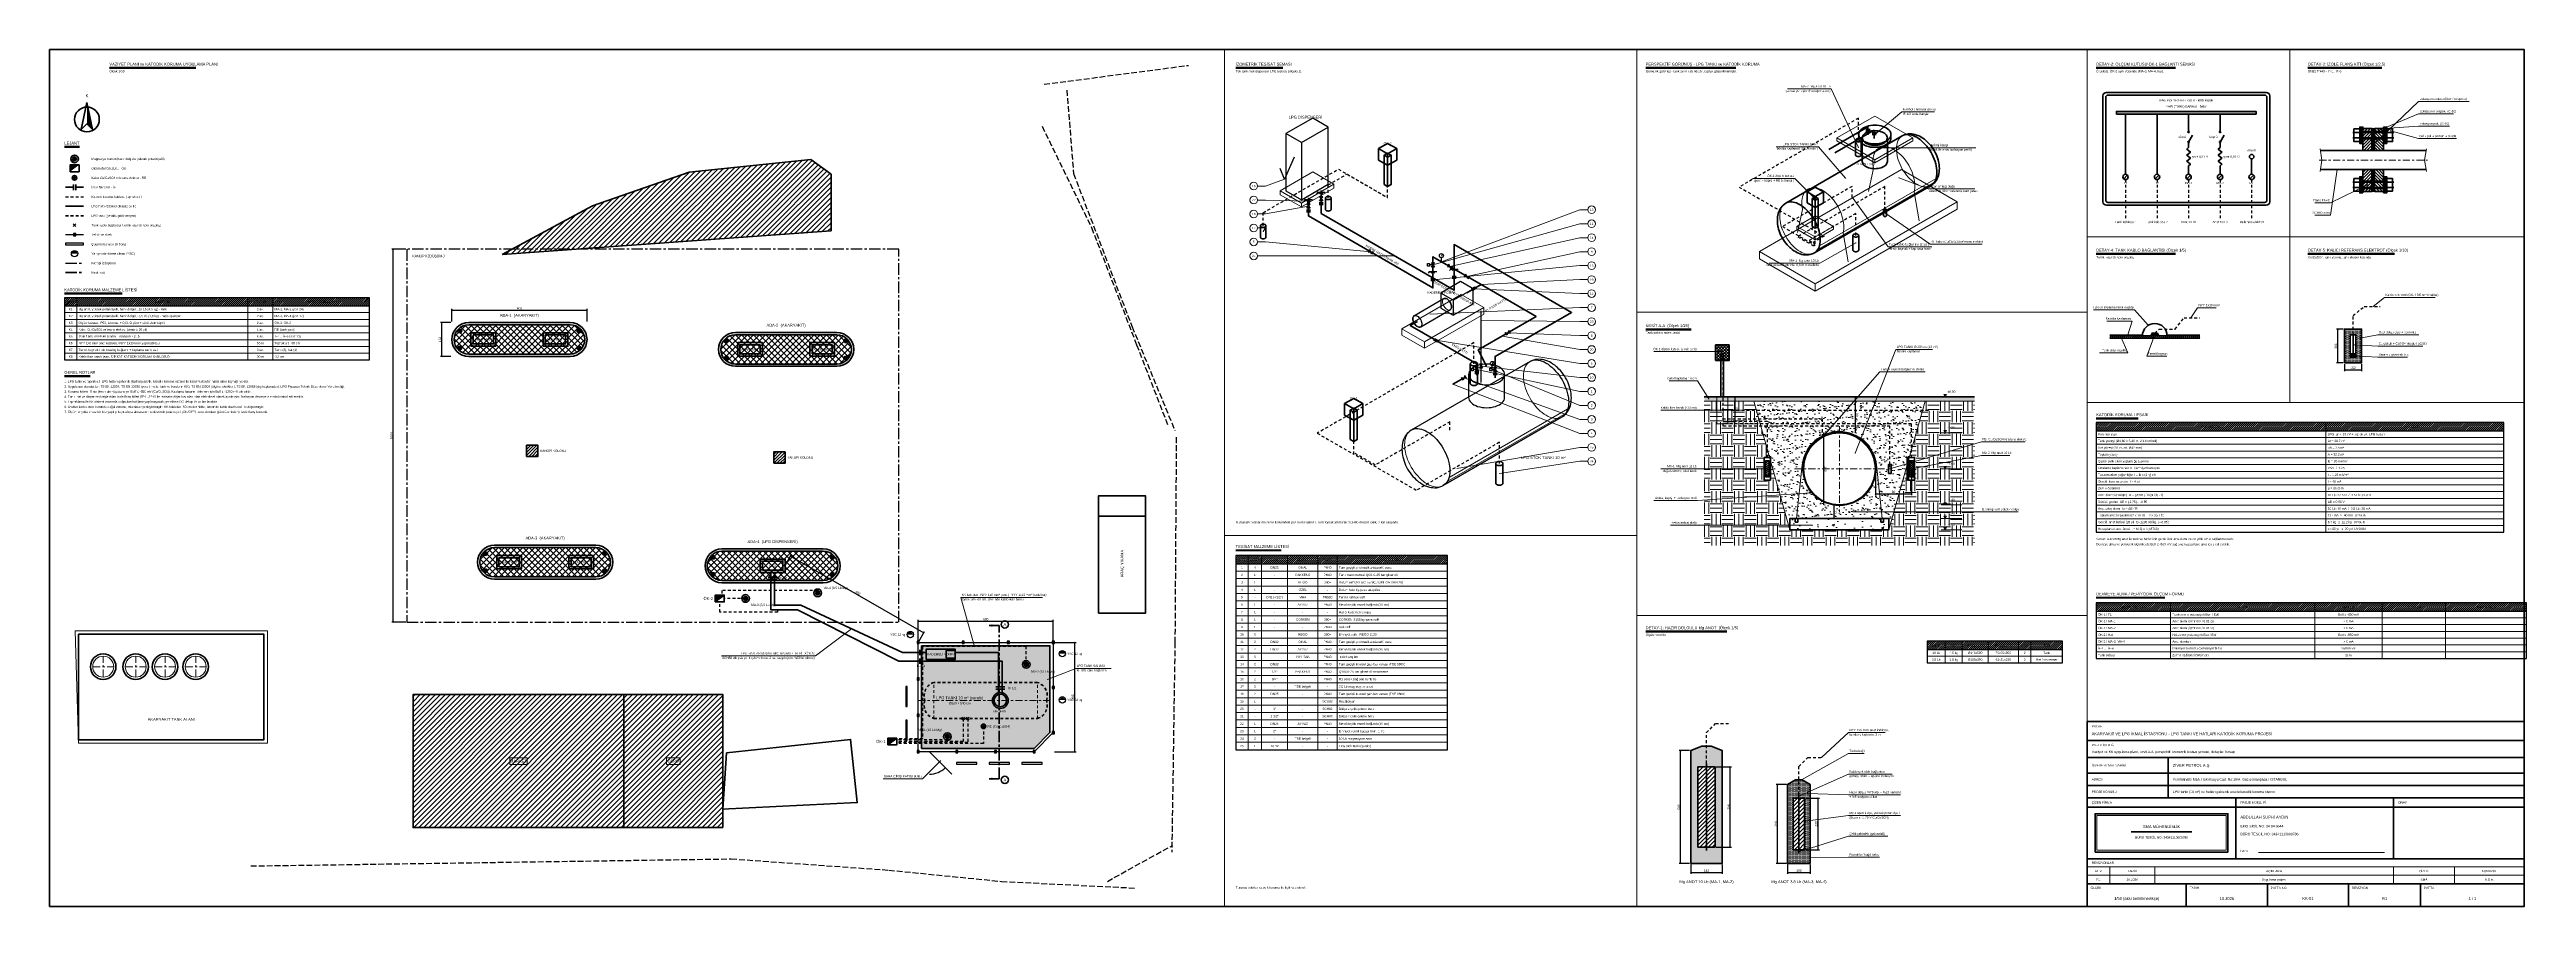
# Model space of a CAD drawing. Header units: metres. Extents: x -12 to 98, y -1 to 37.
import ezdxf
from ezdxf.enums import TextEntityAlignment as Align

# ---------------------------------------------------------------- set-up
doc = ezdxf.new("R2010")
doc.units = ezdxf.units.M
doc.header["$LTSCALE"] = 0.2
for name, pattern in [('CENTER2', [2.541, 1.587, -0.318, 0.318, -0.318]), ('DASHDOT', [3.556, 2.54, -0.508, 0, -0.508]), ('DASHED', [1.524, 1.27, -0.254]), ('DASHED2', [0.762, 0.635, -0.127])]:
    doc.linetypes.add(name, pattern=pattern)
for name, color, linetype, lineweight in [('ADA', 3, 'Continuous', 35), ('ADA-TARAMA', 8, 'Continuous', 9), ('ANTET', 7, 'Continuous', 35), ('ANTET-INCE', 8, 'Continuous', 18), ('ANTET-LOGO', 1, 'Continuous', 50), ('BALON', 7, 'Continuous', 18), ('BARIYER', 2, 'Continuous', 25), ('BASLIK', 7, 'Continuous', 35), ('BINA', 7, 'Continuous', 50), ('BINA-TARAMA', 8, 'Continuous', 9), ('CIT', 1, 'Continuous', 25), ('DETAY', 7, 'Continuous', 35), ('DETAY-INCE', 8, 'Continuous', 18), ('DETAY-TARAMA', 8, 'Continuous', 9), ('DISPENSER', 2, 'Continuous', 35), ('EKSEN', 8, 'CENTER2', 13), ('GIZLI', 8, 'DASHED2', 13), ('IZO', 7, 'Continuous', 25), ('IZO-HAT', 6, 'Continuous', 50), ('IZO-VANA', 3, 'Continuous', 25), ('KANOPI', 4, 'DASHDOT', 25), ('KESIT', 7, 'Continuous', 50), ('KESIT-HATTI', 1, 'DASHDOT', 50), ('KESIT-INCE', 8, 'Continuous', 18), ('KESIT-TARAMA', 8, 'Continuous', 9), ('KK-ANOT', 30, 'Continuous', 35), ('KK-IZOLASYON', 140, 'Continuous', 35), ('KK-KABLO', 5, 'DASHED2', 25), ('KK-OLCUM', 2, 'Continuous', 35), ('KOLON', 7, 'Continuous', 35), ('LPG-HAT', 6, 'Continuous', 50), ('LPG-SAHA', 1, 'Continuous', 35), ('LPG-TANK', 1, 'DASHED2', 35), ('OLCU', 8, 'Continuous', 13), ('PAFTA', 7, 'Continuous', 70), ('PERSPEKTIF', 7, 'Continuous', 35), ('PERSPEKTIF-INCE', 8, 'Continuous', 13), ('SAHA-TARAMA', 9, 'Continuous', 9), ('TABLO', 7, 'Continuous', 25), ('TABLO-INCE', 8, 'Continuous', 13), ('YANGIN', 1, 'Continuous', 25), ('YAZI', 7, 'Continuous', 18), ('YOL', 8, 'DASHED', 25)]:
    doc.layers.add(name, color=color, linetype=linetype, lineweight=lineweight)
doc.styles.add('ARIAL', font='arial.ttf')
doc.dimstyles.new('KK10', dxfattribs={"dimtxt": 0.1, "dimasz": 0.07, "dimexe": 0.06, "dimexo": 0.05, "dimgap": 0.03, "dimtad": 1, "dimdec": 0, "dimlfac": 200, "dimtxsty": 'ARIAL', "dimblk": 'ARCHTICK', "dimcen": 2.5, "dimclrd": 8, "dimclre": 8, "dimclrt": 7, "dimazin": 3, "dimtfac": 1, "dimtmove": 0, "dimatfit": 3, "dimarcsym": 0})
doc.dimstyles.new('KK25', dxfattribs={"dimtxt": 0.1, "dimasz": 0.07, "dimexe": 0.06, "dimexo": 0.05, "dimgap": 0.03, "dimtad": 1, "dimdec": 0, "dimlfac": 50, "dimtxsty": 'ARIAL', "dimblk": 'ARCHTICK', "dimcen": 2.5, "dimclrd": 8, "dimclre": 8, "dimclrt": 7, "dimazin": 3, "dimtfac": 1, "dimtmove": 0, "dimatfit": 3, "dimarcsym": 0})
doc.dimstyles.new('KK5', dxfattribs={"dimtxt": 0.1, "dimasz": 0.07, "dimexe": 0.06, "dimexo": 0.05, "dimgap": 0.03, "dimtad": 1, "dimdec": 0, "dimlfac": 100, "dimtxsty": 'ARIAL', "dimblk": 'ARCHTICK', "dimcen": 2.5, "dimclrd": 8, "dimclre": 8, "dimclrt": 7, "dimazin": 3, "dimtfac": 1, "dimtmove": 0, "dimatfit": 3, "dimarcsym": 0})
doc.dimstyles.new('KK50', dxfattribs={"dimtxt": 0.1, "dimasz": 0.07, "dimexe": 0.06, "dimexo": 0.05, "dimgap": 0.03, "dimtad": 1, "dimdec": 0, "dimlfac": 100, "dimtxsty": 'ARIAL', "dimblk": 'ARCHTICK', "dimcen": 2.5, "dimclrd": 8, "dimclre": 8, "dimclrt": 7, "dimazin": 3, "dimtfac": 1, "dimtmove": 0, "dimatfit": 3, "dimarcsym": 0})

# ---------------------------------------------------------------- blocks, each defined once
blk = doc.blocks.new('_ARCHTICK')
at = {"color": 0, "linetype": 'BYBLOCK', "const_width": 0.15}
blk.add_lwpolyline([(-0.5, -0.5), (0.5, 0.5)], dxfattribs=at)

msp = doc.modelspace()

# ---------------------------------------------------------------- hatches: boundary and pattern name
at = {"layer": 'ADA-TARAMA'}
h = msp.add_hatch(dxfattribs=at)
h.set_pattern_fill('ANSI37', color=256, scale=0.06)
h.paths.add_polyline_path([(6.35, 23.79), (10.85, 23.79, 1), (10.85, 25.09), (6.35, 25.09, 1)])
h = msp.add_hatch(dxfattribs=at)
h.set_pattern_fill('ANSI37', color=256, scale=0.06)
h.paths.add_polyline_path([(18.19, 23.35), (22.69, 23.35, 1), (22.69, 24.65), (18.19, 24.65, 1)])
h = msp.add_hatch(dxfattribs=at)
h.set_pattern_fill('ANSI37', color=256, scale=0.06)
h.paths.add_polyline_path([(7.49, 13.91), (11.99, 13.91, 1), (11.99, 15.21), (7.49, 15.21, 1)])
h = msp.add_hatch(dxfattribs=at)
h.set_pattern_fill('ANSI37', color=256, scale=0.06)
h.paths.add_polyline_path([(17.59, 13.75), (22.09, 13.75, 1), (22.09, 15.05), (17.59, 15.05, 1)])
at = {"layer": 'BALON'}
h = msp.add_hatch(color=7, dxfattribs=at)
h.dxf.hatch_style = 1
edge = h.paths.add_edge_path()
edge.add_arc((68.7715, 33.5335), 0.025, 0, 360)
h = msp.add_hatch(color=7, dxfattribs=at)
h.dxf.hatch_style = 1
edge = h.paths.add_edge_path()
edge.add_arc((90.9, 33.074), 0.025, 0, 360)
h = msp.add_hatch(color=7, dxfattribs=at)
h.dxf.hatch_style = 1
edge = h.paths.add_edge_path()
edge.add_arc((90.95, 33.64), 0.025, 0, 360)
h = msp.add_hatch(color=7, dxfattribs=at)
h.dxf.hatch_style = 1
edge = h.paths.add_edge_path()
edge.add_arc((91.4, 33.8), 0.025, 0, 360)
h = msp.add_hatch(color=7, dxfattribs=at)
h.dxf.hatch_style = 1
edge = h.paths.add_edge_path()
edge.add_arc((91.66, 33.7), 0.025, 0, 360)
h = msp.add_hatch(color=7, dxfattribs=at)
h.dxf.hatch_style = 1
edge = h.paths.add_edge_path()
edge.add_arc((68.0397, 32.955), 0.025, 0, 360)
h = msp.add_hatch(color=7, dxfattribs=at)
h.dxf.hatch_style = 1
edge = h.paths.add_edge_path()
edge.add_arc((68.9967, 32.9485), 0.025, 0, 360)
h = msp.add_hatch(color=7, dxfattribs=at)
h.dxf.hatch_style = 1
edge = h.paths.add_edge_path()
edge.add_arc((89.3, 31.976), 0.025, 0, 360)
h = msp.add_hatch(color=7, dxfattribs=at)
h.dxf.hatch_style = 1
edge = h.paths.add_edge_path()
edge.add_arc((42.5608, 31.5512), 0.02, 0, 360)
h = msp.add_hatch(color=7, dxfattribs=at)
h.dxf.hatch_style = 1
edge = h.paths.add_edge_path()
edge.add_arc((67.4768, 31.59), 0.025, 0, 360)
h = msp.add_hatch(color=7, dxfattribs=at)
h.dxf.hatch_style = 1
edge = h.paths.add_edge_path()
edge.add_arc((69.8411, 31.616), 0.025, 0, 360)
h = msp.add_hatch(color=7, dxfattribs=at)
h.dxf.hatch_style = 1
edge = h.paths.add_edge_path()
edge.add_arc((90.64, 31.3), 0.025, 0, 360)
h = msp.add_hatch(color=7, dxfattribs=at)
h.dxf.hatch_style = 1
edge = h.paths.add_edge_path()
edge.add_arc((43.6282, 30.5725), 0.02, 0, 360)
h = msp.add_hatch(color=7, dxfattribs=at)
h.dxf.hatch_style = 1
edge = h.paths.add_edge_path()
edge.add_arc((43.6282, 30.355), 0.02, 0, 360)
h = msp.add_hatch(color=7, dxfattribs=at)
h.dxf.hatch_style = 1
edge = h.paths.add_edge_path()
edge.add_arc((66.1258, 30.68), 0.025, 0, 360)
h = msp.add_hatch(color=7, dxfattribs=at)
h.dxf.hatch_style = 1
edge = h.paths.add_edge_path()
edge.add_arc((67.7583, 30.7515), 0.025, 0, 360)
h = msp.add_hatch(color=7, dxfattribs=at)
h.dxf.hatch_style = 1
edge = h.paths.add_edge_path()
edge.add_arc((69.2219, 30.0625), 0.025, 0, 360)
h = msp.add_hatch(color=7, dxfattribs=at)
h.dxf.hatch_style = 1
edge = h.paths.add_edge_path()
edge.add_arc((41.619, 29.2312), 0.02, 0, 360)
h = msp.add_hatch(color=7, dxfattribs=at)
h.dxf.hatch_style = 1
edge = h.paths.add_edge_path()
edge.add_arc((67.9272, 28.73), 0.025, 0, 360)
h = msp.add_hatch(color=7, dxfattribs=at)
h.dxf.hatch_style = 1
edge = h.paths.add_edge_path()
edge.add_arc((46.3908, 28.325), 0.02, 0, 360)
h = msp.add_hatch(color=7, dxfattribs=at)
h.dxf.hatch_style = 1
edge = h.paths.add_edge_path()
edge.add_arc((47.4582, 28.1437), 0.02, 0, 360)
h = msp.add_hatch(color=7, dxfattribs=at)
h.dxf.hatch_style = 1
edge = h.paths.add_edge_path()
edge.add_arc((49.1534, 27.745), 0.02, 0, 360)
h = msp.add_hatch(color=7, dxfattribs=at)
h.dxf.hatch_style = 1
edge = h.paths.add_edge_path()
edge.add_arc((49.5302, 27.89), 0.02, 0, 360)
h = msp.add_hatch(color=7, dxfattribs=at)
h.dxf.hatch_style = 1
edge = h.paths.add_edge_path()
edge.add_arc((49.9069, 27.6725), 0.02, 0, 360)
h = msp.add_hatch(color=7, dxfattribs=at)
h.dxf.hatch_style = 1
edge = h.paths.add_edge_path()
edge.add_arc((49.1534, 27.0925), 0.02, 0, 360)
h = msp.add_hatch(color=7, dxfattribs=at)
h.dxf.hatch_style = 1
edge = h.paths.add_edge_path()
edge.add_arc((50.6603, 27.2375), 0.02, 0, 360)
h = msp.add_hatch(color=7, dxfattribs=at)
h.dxf.hatch_style = 1
edge = h.paths.add_edge_path()
edge.add_arc((50.9743, 26.6937), 0.02, 0, 360)
h = msp.add_hatch(color=7, dxfattribs=at)
h.dxf.hatch_style = 1
edge = h.paths.add_edge_path()
edge.add_arc((51.2882, 26.875), 0.02, 0, 360)
h = msp.add_hatch(color=7, dxfattribs=at)
h.dxf.hatch_style = 1
edge = h.paths.add_edge_path()
edge.add_arc((49.0279, 25.57), 0.02, 0, 360)
h = msp.add_hatch(color=7, dxfattribs=at)
h.dxf.hatch_style = 1
edge = h.paths.add_edge_path()
edge.add_arc((51.2882, 25.28), 0.02, 0, 360)
h = msp.add_hatch(color=7, dxfattribs=at)
h.dxf.hatch_style = 1
edge = h.paths.add_edge_path()
edge.add_arc((82.8, 25.4), 0.025, 0, 360)
h = msp.add_hatch(color=7, dxfattribs=at)
h.dxf.hatch_style = 1
edge = h.paths.add_edge_path()
edge.add_arc((90.9, 25.9), 0.025, 0, 360)
h = msp.add_hatch(color=7, dxfattribs=at)
h.dxf.hatch_style = 1
edge = h.paths.add_edge_path()
edge.add_arc((49.279, 24.41), 0.02, 0, 360)
h = msp.add_hatch(color=7, dxfattribs=at)
h.dxf.hatch_style = 1
edge = h.paths.add_edge_path()
edge.add_arc((52.23, 24.5912), 0.02, 0, 360)
h = msp.add_hatch(color=7, dxfattribs=at)
h.dxf.hatch_style = 1
edge = h.paths.add_edge_path()
edge.add_arc((52.4811, 24.7362), 0.02, 0, 360)
h = msp.add_hatch(color=7, dxfattribs=at)
h.dxf.hatch_style = 1
edge = h.paths.add_edge_path()
edge.add_arc((79.7, 24.55), 0.025, 0, 360)
h = msp.add_hatch(color=7, dxfattribs=at)
h.dxf.hatch_style = 1
edge = h.paths.add_edge_path()
edge.add_arc((80, 24.65), 0.025, 0, 360)
h = msp.add_hatch(color=7, dxfattribs=at)
h.dxf.hatch_style = 1
edge = h.paths.add_edge_path()
edge.add_arc((80.9, 25.07), 0.025, 0, 360)
h = msp.add_hatch(color=7, dxfattribs=at)
h.dxf.hatch_style = 1
edge = h.paths.add_edge_path()
edge.add_arc((81.2, 24.66), 0.025, 0, 360)
h = msp.add_hatch(color=7, dxfattribs=at)
h.dxf.hatch_style = 1
edge = h.paths.add_edge_path()
edge.add_arc((90.05, 24.2), 0.025, 0, 360)
h = msp.add_hatch(color=7, dxfattribs=at)
h.dxf.hatch_style = 1
edge = h.paths.add_edge_path()
edge.add_arc((90.3, 24.5), 0.025, 0, 360)
h = msp.add_hatch(color=7, dxfattribs=at)
h.dxf.hatch_style = 1
edge = h.paths.add_edge_path()
edge.add_arc((51.0998, 23.1122), 0.02, 0, 360)
h = msp.add_hatch(color=7, dxfattribs=at)
h.dxf.hatch_style = 1
edge = h.paths.add_edge_path()
edge.add_arc((51.2882, 23.25), 0.02, 0, 360)
h = msp.add_hatch(color=7, dxfattribs=at)
h.dxf.hatch_style = 1
edge = h.paths.add_edge_path()
edge.add_arc((51.7905, 23.105), 0.02, 0, 360)
h = msp.add_hatch(color=7, dxfattribs=at)
h.dxf.hatch_style = 1
edge = h.paths.add_edge_path()
edge.add_arc((62, 23.9), 0.025, 0, 360)
h = msp.add_hatch(color=7, dxfattribs=at)
h.dxf.hatch_style = 1
edge = h.paths.add_edge_path()
edge.add_arc((90, 23.72), 0.025, 0, 360)
h = msp.add_hatch(color=7, dxfattribs=at)
h.dxf.hatch_style = 1
edge = h.paths.add_edge_path()
edge.add_arc((50.0325, 22.4525), 0.02, 0, 360)
h = msp.add_hatch(color=7, dxfattribs=at)
h.dxf.hatch_style = 1
edge = h.paths.add_edge_path()
edge.add_arc((50.5348, 22.7425), 0.02, 0, 360)
h = msp.add_hatch(color=7, dxfattribs=at)
h.dxf.hatch_style = 1
edge = h.paths.add_edge_path()
edge.add_arc((61.4, 21.8), 0.025, 0, 360)
h = msp.add_hatch(color=7, dxfattribs=at)
h.dxf.hatch_style = 1
edge = h.paths.add_edge_path()
edge.add_arc((62.8, 21.3), 0.025, 0, 360)
h = msp.add_hatch(color=7, dxfattribs=at)
h.dxf.hatch_style = 1
edge = h.paths.add_edge_path()
edge.add_arc((66.4488, 20.1127), 0.025, 0, 360)
h = msp.add_hatch(color=7, dxfattribs=at)
h.dxf.hatch_style = 1
edge = h.paths.add_edge_path()
edge.add_arc((50.2208, 18.7188), 0.02, 0, 360)
h = msp.add_hatch(color=7, dxfattribs=at)
h.dxf.hatch_style = 1
edge = h.paths.add_edge_path()
edge.add_arc((64, 18.7), 0.025, 0, 360)
h = msp.add_hatch(color=7, dxfattribs=at)
h.dxf.hatch_style = 1
edge = h.paths.add_edge_path()
edge.add_arc((67.9, 19.4), 0.025, 0, 360)
h = msp.add_hatch(color=7, dxfattribs=at)
h.dxf.hatch_style = 1
edge = h.paths.add_edge_path()
edge.add_arc((69.44, 18.7), 0.025, 0, 360)
h = msp.add_hatch(color=7, dxfattribs=at)
h.dxf.hatch_style = 1
edge = h.paths.add_edge_path()
edge.add_arc((70.4, 18.7), 0.025, 0, 360)
h = msp.add_hatch(color=7, dxfattribs=at)
h.dxf.hatch_style = 1
edge = h.paths.add_edge_path()
edge.add_arc((52.1044, 18.5012), 0.02, 0, 360)
h = msp.add_hatch(color=7, dxfattribs=at)
h.dxf.hatch_style = 1
edge = h.paths.add_edge_path()
edge.add_arc((65.928, 17.632), 0.025, 0, 360)
h = msp.add_hatch(color=7, dxfattribs=at)
h.dxf.hatch_style = 1
edge = h.paths.add_edge_path()
edge.add_arc((67.8, 16.8), 0.025, 0, 360)
h = msp.add_hatch(color=7, dxfattribs=at)
h.dxf.hatch_style = 1
edge = h.paths.add_edge_path()
edge.add_arc((66, 16.2), 0.025, 0, 360)
h = msp.add_hatch(color=7, dxfattribs=at)
h.dxf.hatch_style = 1
edge = h.paths.add_edge_path()
edge.add_arc((23.345, 11.6025), 0.025, 0, 360)
h = msp.add_hatch(color=7, dxfattribs=at)
h.dxf.hatch_style = 1
edge = h.paths.add_edge_path()
edge.add_arc((28.8, 10.82), 0.025, 0, 360)
h = msp.add_hatch(color=7, dxfattribs=at)
h.dxf.hatch_style = 1
edge = h.paths.add_edge_path()
edge.add_arc((32.05, 9.3515), 0.025, 0, 360)
h = msp.add_hatch(color=7, dxfattribs=at)
h.dxf.hatch_style = 1
edge = h.paths.add_edge_path()
edge.add_arc((27.3, 5.7515), 0.025, 0, 360)
h = msp.add_hatch(color=7, dxfattribs=at)
h.dxf.hatch_style = 1
edge = h.paths.add_edge_path()
edge.add_arc((66.4, 5.9), 0.025, 0, 360)
h = msp.add_hatch(color=7, dxfattribs=at)
h.dxf.hatch_style = 1
edge = h.paths.add_edge_path()
edge.add_arc((65.52, 4.9), 0.025, 0, 360)
h = msp.add_hatch(color=7, dxfattribs=at)
h.dxf.hatch_style = 1
edge = h.paths.add_edge_path()
edge.add_arc((65.4, 4.175), 0.025, 0, 360)
h = msp.add_hatch(color=7, dxfattribs=at)
h.dxf.hatch_style = 1
edge = h.paths.add_edge_path()
edge.add_arc((65.78, 4.3), 0.025, 0, 360)
h = msp.add_hatch(color=7, dxfattribs=at)
h.dxf.hatch_style = 1
edge = h.paths.add_edge_path()
edge.add_arc((65.575, 3.0645), 0.025, 0, 360)
h = msp.add_hatch(color=7, dxfattribs=at)
h.dxf.hatch_style = 1
edge = h.paths.add_edge_path()
edge.add_arc((65.4, 1.705), 0.025, 0, 360)
h = msp.add_hatch(color=7, dxfattribs=at)
h.dxf.hatch_style = 1
edge = h.paths.add_edge_path()
edge.add_arc((65.9, 1.45), 0.025, 0, 360)
at = {"layer": 'BARIYER'}
h = msp.add_hatch(color=256, dxfattribs=at)
h.dxf.hatch_style = 1
edge = h.paths.add_edge_path()
edge.add_arc((5.95, 24.82), 0.09, 0, 360)
h = msp.add_hatch(color=256, dxfattribs=at)
h.dxf.hatch_style = 1
edge = h.paths.add_edge_path()
edge.add_arc((11.25, 24.82), 0.09, 0, 360)
h = msp.add_hatch(color=256, dxfattribs=at)
h.dxf.hatch_style = 1
edge = h.paths.add_edge_path()
edge.add_arc((17.79, 24.38), 0.09, 0, 360)
h = msp.add_hatch(color=256, dxfattribs=at)
h.dxf.hatch_style = 1
edge = h.paths.add_edge_path()
edge.add_arc((23.09, 24.38), 0.09, 0, 360)
h = msp.add_hatch(color=256, dxfattribs=at)
h.dxf.hatch_style = 1
edge = h.paths.add_edge_path()
edge.add_arc((5.95, 24.06), 0.09, 0, 360)
h = msp.add_hatch(color=256, dxfattribs=at)
h.dxf.hatch_style = 1
edge = h.paths.add_edge_path()
edge.add_arc((11.25, 24.06), 0.09, 0, 360)
h = msp.add_hatch(color=256, dxfattribs=at)
h.dxf.hatch_style = 1
edge = h.paths.add_edge_path()
edge.add_arc((17.79, 23.62), 0.09, 0, 360)
h = msp.add_hatch(color=256, dxfattribs=at)
h.dxf.hatch_style = 1
edge = h.paths.add_edge_path()
edge.add_arc((23.09, 23.62), 0.09, 0, 360)
h = msp.add_hatch(color=256, dxfattribs=at)
h.dxf.hatch_style = 1
edge = h.paths.add_edge_path()
edge.add_arc((7.09, 14.94), 0.09, 0, 360)
h = msp.add_hatch(color=256, dxfattribs=at)
h.dxf.hatch_style = 1
edge = h.paths.add_edge_path()
edge.add_arc((12.39, 14.94), 0.09, 0, 360)
h = msp.add_hatch(color=256, dxfattribs=at)
h.dxf.hatch_style = 1
edge = h.paths.add_edge_path()
edge.add_arc((17.19, 14.78), 0.09, 0, 360)
h = msp.add_hatch(color=256, dxfattribs=at)
h.dxf.hatch_style = 1
edge = h.paths.add_edge_path()
edge.add_arc((22.49, 14.78), 0.09, 0, 360)
h = msp.add_hatch(color=256, dxfattribs=at)
h.dxf.hatch_style = 1
edge = h.paths.add_edge_path()
edge.add_arc((7.09, 14.18), 0.09, 0, 360)
h = msp.add_hatch(color=256, dxfattribs=at)
h.dxf.hatch_style = 1
edge = h.paths.add_edge_path()
edge.add_arc((12.39, 14.18), 0.09, 0, 360)
h = msp.add_hatch(color=256, dxfattribs=at)
h.dxf.hatch_style = 1
edge = h.paths.add_edge_path()
edge.add_arc((17.19, 14.02), 0.09, 0, 360)
h = msp.add_hatch(color=256, dxfattribs=at)
h.dxf.hatch_style = 1
edge = h.paths.add_edge_path()
edge.add_arc((22.49, 14.02), 0.09, 0, 360)
at = {"layer": 'BASLIK'}
h = msp.add_hatch(color=256, dxfattribs=at)
h.dxf.hatch_style = 1
h.paths.add_polyline_path([(-10.6, 34.95), (-10.6, 34), (-10.35, 33.75)])
at = {"layer": 'BINA-TARAMA'}
h = msp.add_hatch(dxfattribs=at)
h.set_pattern_fill('ANSI31', color=256, scale=0.05)
h.paths.add_polyline_path([(7.8371, 28.206), (22.4371, 29.266), (22.4371, 31.766), (21.5371, 32.426), (16.1371, 31.866), (11.8371, 30.366)])
h = msp.add_hatch(dxfattribs=at)
h.set_pattern_fill('ANSI31', color=256, scale=0.05)
h.paths.add_polyline_path([(17.6334, 2.7893), (3.8822, 2.7893), (3.8822, 8.686), (17.6334, 8.686)])
at = {"layer": 'CIT'}
h = msp.add_hatch(color=256, dxfattribs=at)
h.dxf.hatch_style = 1
h.paths.add_polyline_path([(26.25, 10.95), (26.35, 10.95), (26.35, 11.05), (26.25, 11.05)])
h = msp.add_hatch(color=256, dxfattribs=at)
h.dxf.hatch_style = 1
h.paths.add_polyline_path([(28.25, 10.95), (28.35, 10.95), (28.35, 11.05), (28.25, 11.05)])
h = msp.add_hatch(color=256, dxfattribs=at)
h.dxf.hatch_style = 1
h.paths.add_polyline_path([(30.25, 10.95), (30.35, 10.95), (30.35, 11.05), (30.25, 11.05)])
h = msp.add_hatch(color=256, dxfattribs=at)
h.dxf.hatch_style = 1
h.paths.add_polyline_path([(32.25, 10.95), (32.35, 10.95), (32.35, 11.05), (32.25, 11.05)])
h = msp.add_hatch(color=256, dxfattribs=at)
h.dxf.hatch_style = 1
h.paths.add_polyline_path([(26.25, 9.3338), (26.35, 9.3338), (26.35, 9.4338), (26.25, 9.4338)])
h = msp.add_hatch(color=256, dxfattribs=at)
h.dxf.hatch_style = 1
h.paths.add_polyline_path([(32.25, 8.95), (32.35, 8.95), (32.35, 9.05), (32.25, 9.05)])
h = msp.add_hatch(color=256, dxfattribs=at)
h.dxf.hatch_style = 1
h.paths.add_polyline_path([(26.25, 7.7176), (26.35, 7.7176), (26.35, 7.8176), (26.25, 7.8176)])
h = msp.add_hatch(color=256, dxfattribs=at)
h.dxf.hatch_style = 1
h.paths.add_polyline_path([(32.25, 6.95), (32.35, 6.95), (32.35, 7.05), (32.25, 7.05)])
h = msp.add_hatch(color=256, dxfattribs=at)
h.dxf.hatch_style = 1
h.paths.add_polyline_path([(26.25, 6.1015), (26.35, 6.1015), (26.35, 6.2015), (26.25, 6.2015)])
h = msp.add_hatch(color=256, dxfattribs=at)
h.dxf.hatch_style = 1
h.paths.add_polyline_path([(27.9672, 6.1015), (28.0672, 6.1015), (28.0672, 6.2015), (27.9672, 6.2015)])
h = msp.add_hatch(color=256, dxfattribs=at)
h.dxf.hatch_style = 1
h.paths.add_polyline_path([(29.6843, 6.1015), (29.7843, 6.1015), (29.7843, 6.2015), (29.6843, 6.2015)])
h = msp.add_hatch(color=256, dxfattribs=at)
h.dxf.hatch_style = 1
h.paths.add_polyline_path([(31.4015, 6.1015), (31.5015, 6.1015), (31.5015, 6.2015), (31.4015, 6.2015)])
at = {"layer": 'DETAY'}
h = msp.add_hatch(color=256, dxfattribs=at)
h.dxf.hatch_style = 1
h.paths.add_polyline_path([(79.5, 34.44), (85.7, 34.44), (85.7, 34.56), (79.5, 34.56)])
h = msp.add_hatch(color=256, dxfattribs=at)
h.dxf.hatch_style = 1
h.paths.add_polyline_path([(81.02, 24.6), (81.08, 24.72), (81.32, 24.72), (81.38, 24.6)])
at = {"layer": 'DETAY-TARAMA'}
h = msp.add_hatch(dxfattribs=at)
h.set_pattern_fill('ANSI31', color=256, scale=0.03)
h.paths.add_polyline_path([(90.84, 32.824), (90.44, 32.824), (90.44, 33.8), (90.84, 33.8)])
h = msp.add_hatch(dxfattribs=at)
h.set_pattern_fill('ANSI31', color=256, scale=0.03, angle=90)
h.paths.add_polyline_path([(90.96, 32.824), (91.36, 32.824), (91.36, 33.8), (90.96, 33.8)])
h = msp.add_hatch(dxfattribs=at)
h.set_pattern_fill('ANSI31', color=256, scale=0.03)
h.paths.add_polyline_path([(90.84, 31.976), (90.44, 31.976), (90.44, 31), (90.84, 31)])
h = msp.add_hatch(dxfattribs=at)
h.set_pattern_fill('ANSI31', color=256, scale=0.03, angle=90)
h.paths.add_polyline_path([(90.96, 31.976), (91.36, 31.976), (91.36, 31), (90.96, 31)])
h = msp.add_hatch(dxfattribs=at)
h.set_pattern_fill('ANSI31', color=256, scale=0.02)
h.paths.add_polyline_path([(79.2, 24.5), (83.2, 24.5), (83.2, 24.6), (79.2, 24.6)])
h = msp.add_hatch(dxfattribs=at)
h.set_pattern_fill('DOTS', color=256, scale=0.03)
h.paths.add_polyline_path([(89.62, 23.4), (90.38, 23.4), (90.38, 24.9), (89.62, 24.9)])
h.paths.add_polyline_path([(89.87, 23.65), (90.13, 23.65), (90.13, 24.65), (89.87, 24.65)])
h = msp.add_hatch(dxfattribs=at)
h.set_pattern_fill('DOTS', color=256, scale=0.03)
h.paths.add_polyline_path([(60.6, 1.2), (62, 1.2), (62, 6.2), (61.51, 6.4), (61.09, 6.4), (60.6, 6.2)])
h.paths.add_polyline_path([(60.92, 1.92), (61.68, 1.92), (61.68, 5.48), (60.92, 5.48)])
h = msp.add_hatch(dxfattribs=at)
h.set_pattern_fill('DOTS', color=256, scale=0.03)
h.paths.add_polyline_path([(64.9, 1.2), (65.9, 1.2), (65.9, 4.7), (65.55, 4.9), (65.25, 4.9), (64.9, 4.7)])
h.paths.add_polyline_path([(65.145, 1.805), (65.655, 1.805), (65.655, 4.095), (65.145, 4.095)])
at = {"layer": 'IZO-VANA'}
h = msp.add_hatch(color=256, dxfattribs=at)
h.dxf.hatch_style = 1
h.paths.add_polyline_path([(50.7033, 27.1319), (50.6603, 27.2375), (50.7733, 27.2531)])
at = {"layer": 'KESIT'}
h = msp.add_hatch(color=256, dxfattribs=at)
h.dxf.hatch_style = 1
h.paths.add_polyline_path([(29.45, 11.75), (29.6, 11.81), (29.6, 11.69)])
h = msp.add_hatch(color=256, dxfattribs=at)
h.dxf.hatch_style = 1
h.paths.add_polyline_path([(29.45, 4.9515), (29.6, 5.0115), (29.6, 4.8915)])
at = {"layer": 'KESIT-INCE'}
h = msp.add_hatch(color=256, dxfattribs=at)
h.dxf.hatch_style = 1
h.paths.add_polyline_path([(71.9, 21.9), (71.84, 22), (71.9, 22)])
h = msp.add_hatch(color=256, dxfattribs=at)
h.dxf.hatch_style = 1
h.paths.add_polyline_path([(71.9, 20.3), (71.84, 20.4), (71.9, 20.4)])
h = msp.add_hatch(color=256, dxfattribs=at)
h.dxf.hatch_style = 1
h.paths.add_polyline_path([(71.9, 18.7), (71.84, 18.8), (71.9, 18.8)])
h = msp.add_hatch(color=256, dxfattribs=at)
h.dxf.hatch_style = 1
h.paths.add_polyline_path([(71.9, 17.1), (71.84, 17.2), (71.9, 17.2)])
h = msp.add_hatch(color=256, dxfattribs=at)
h.dxf.hatch_style = 1
h.paths.add_polyline_path([(71.9, 16.5), (71.84, 16.6), (71.9, 16.6)])
h = msp.add_hatch(color=256, dxfattribs=at)
h.dxf.hatch_style = 1
h.paths.add_polyline_path([(71.9, 16), (71.84, 16.1), (71.9, 16.1)])
at = {"layer": 'KESIT-TARAMA'}
h = msp.add_hatch(dxfattribs=at)
h.set_pattern_fill('GRAVEL', color=256, scale=0.015)
h.paths.add_polyline_path([(61.2, 21.9), (73.2, 21.9), (73.2, 21.7), (61.2, 21.7)])
h = msp.add_hatch(dxfattribs=at)
h.set_pattern_fill('EARTH', color=256, scale=0.08)
h.paths.add_polyline_path([(61.2, 21.7), (73.2, 21.7), (73.2, 15.3), (61.2, 15.3)])
h.paths.add_polyline_path([(65, 16), (69.4, 16), (71, 21.7), (63.4, 21.7)])
h.paths.add_polyline_path([(63.86, 18.2), (64.14, 18.2), (64.14, 19.2), (63.86, 19.2)])
h.paths.add_polyline_path([(70.26, 18.2), (70.54, 18.2), (70.54, 19.2), (70.26, 19.2)])
h = msp.add_hatch(dxfattribs=at)
h.set_pattern_fill('AR-SAND', color=256, scale=0.008)
h.paths.add_polyline_path([(64.8596, 16.5), (69.5404, 16.5), (71, 21.7), (63.4, 21.7)])
edge = h.paths.add_edge_path()
edge.add_arc((67.2, 18.7), 1.6, 0, 360)
h = msp.add_hatch(dxfattribs=at)
h.set_pattern_fill('AR-CONC', color=256, scale=0.006)
h.paths.add_polyline_path([(65, 16), (69.4, 16), (69.4, 16.5), (65, 16.5)])
at = {"layer": 'KK-ANOT'}
h = msp.add_hatch(color=30, dxfattribs=at)
h.dxf.hatch_style = 1
edge = h.paths.add_edge_path()
edge.add_arc((-11.15, 32.45), 0.09, 0, 360)
h = msp.add_hatch(dxfattribs=at)
h.set_pattern_fill('ANSI31', color=256, scale=0.02)
h.paths.add_polyline_path([(63.924, 18.34), (64.076, 18.34), (64.076, 19.06), (63.924, 19.06)])
h = msp.add_hatch(dxfattribs=at)
h.set_pattern_fill('ANSI31', color=256, scale=0.02)
h.paths.add_polyline_path([(70.324, 18.34), (70.476, 18.34), (70.476, 19.06), (70.324, 19.06)])
h = msp.add_hatch(color=30, dxfattribs=at)
h.dxf.hatch_style = 1
edge = h.paths.add_edge_path()
edge.add_arc((21.84, 13.2), 0.09, 0, 360)
h = msp.add_hatch(color=30, dxfattribs=at)
h.dxf.hatch_style = 1
edge = h.paths.add_edge_path()
edge.add_arc((18.64, 12.95), 0.09, 0, 360)
h = msp.add_hatch(color=30, dxfattribs=at)
h.dxf.hatch_style = 1
edge = h.paths.add_edge_path()
edge.add_arc((31.1, 10.0257), 0.09, 0, 360)
h = msp.add_hatch(color=30, dxfattribs=at)
h.dxf.hatch_style = 1
edge = h.paths.add_edge_path()
edge.add_arc((27.6, 6.8257), 0.09, 0, 360)
h = msp.add_hatch(dxfattribs=at)
h.set_pattern_fill('ANSI31', color=256, scale=0.04)
h.paths.add_polyline_path([(60.92, 1.92), (61.68, 1.92), (61.68, 5.48), (60.92, 5.48)])
h = msp.add_hatch(dxfattribs=at)
h.set_pattern_fill('ANSI31', color=256, scale=0.04)
h.paths.add_polyline_path([(65.145, 1.805), (65.655, 1.805), (65.655, 4.095), (65.145, 4.095)])
at = {"layer": 'KK-IZOLASYON'}
h = msp.add_hatch(color=256, dxfattribs=at)
h.dxf.hatch_style = 1
h.paths.add_polyline_path([(68.3976, 33.687), (68.3976, 33.757), (68.5376, 33.757), (68.5376, 33.687)])
h = msp.add_hatch(color=256, dxfattribs=at)
h.dxf.hatch_style = 1
h.paths.add_polyline_path([(68.6678, 33.531), (68.6678, 33.601), (68.8078, 33.601), (68.8078, 33.531)])
h = msp.add_hatch(color=140, dxfattribs=at)
h.dxf.hatch_style = 1
h.paths.add_polyline_path([(90.44, 33.14), (90.36, 33.14), (90.36, 33.86), (90.44, 33.86)])
h = msp.add_hatch(color=140, dxfattribs=at)
h.dxf.hatch_style = 1
h.paths.add_polyline_path([(90.84, 32.824), (90.96, 32.824), (90.96, 33.78), (90.84, 33.78)])
h = msp.add_hatch(color=140, dxfattribs=at)
h.dxf.hatch_style = 1
h.paths.add_polyline_path([(91.36, 33.14), (91.44, 33.14), (91.44, 33.86), (91.36, 33.86)])
h = msp.add_hatch(color=140, dxfattribs=at)
h.dxf.hatch_style = 1
h.paths.add_polyline_path([(90.84, 31.976), (90.96, 31.976), (90.96, 31.02), (90.84, 31.02)])
h = msp.add_hatch(color=140, dxfattribs=at)
h.dxf.hatch_style = 1
h.paths.add_polyline_path([(90.44, 30.94), (90.36, 30.94), (90.36, 31.66), (90.44, 31.66)])
h = msp.add_hatch(color=140, dxfattribs=at)
h.dxf.hatch_style = 1
h.paths.add_polyline_path([(91.36, 30.94), (91.44, 30.94), (91.44, 31.66), (91.36, 31.66)])
h = msp.add_hatch(color=256, dxfattribs=at)
h.dxf.hatch_style = 1
h.paths.add_polyline_path([(43.5582, 30.1025), (43.5582, 30.1725), (43.6982, 30.1725), (43.6982, 30.1025)])
h = msp.add_hatch(color=256, dxfattribs=at)
h.dxf.hatch_style = 1
h.paths.add_polyline_path([(44.1233, 30.4287), (44.1233, 30.4987), (44.2633, 30.4987), (44.2633, 30.4287)])
h = msp.add_hatch(color=256, dxfattribs=at)
h.dxf.hatch_style = 1
h.paths.add_polyline_path([(49.0834, 27.0575), (49.0834, 27.1275), (49.2234, 27.1275), (49.2234, 27.0575)])
h = msp.add_hatch(color=256, dxfattribs=at)
h.dxf.hatch_style = 1
h.paths.add_polyline_path([(50.0252, 27.1662), (50.0252, 27.2362), (50.1652, 27.2362), (50.1652, 27.1662)])
h = msp.add_hatch(color=256, dxfattribs=at)
h.dxf.hatch_style = 1
h.paths.add_polyline_path([(51.0298, 22.9322), (51.0298, 23.0023), (51.1698, 23.0023), (51.1698, 22.9322)])
h = msp.add_hatch(color=256, dxfattribs=at)
h.dxf.hatch_style = 1
h.paths.add_polyline_path([(51.8461, 22.8815), (51.8461, 22.9515), (51.9861, 22.9515), (51.9861, 22.8815)])
at = {"layer": 'KK-OLCUM'}
h = msp.add_hatch(color=2, dxfattribs=at)
h.dxf.hatch_style = 1
h.paths.add_polyline_path([(-11.35, 31.88), (-10.95, 32.18), (-11.35, 32.18)])
h = msp.add_hatch(dxfattribs=at)
h.set_pattern_fill('ANSI37', color=256, scale=0.03)
h.paths.add_polyline_path([(61.7, 23.5), (62.3, 23.5), (62.3, 24.2), (61.7, 24.2)])
h = msp.add_hatch(color=8, dxfattribs=at)
h.dxf.hatch_style = 1
h.paths.add_polyline_path([(89.9, 23.65), (90.1, 23.65), (90.1, 23.8), (89.9, 23.8)])
h = msp.add_hatch(color=2, dxfattribs=at)
h.dxf.hatch_style = 1
h.paths.add_polyline_path([(17.29, 12.8), (17.69, 13.1), (17.29, 13.1)])
h = msp.add_hatch(color=2, dxfattribs=at)
h.dxf.hatch_style = 1
h.paths.add_polyline_path([(24.95, 6.4515), (25.35, 6.7515), (24.95, 6.7515)])
at = {"layer": 'KOLON'}
h = msp.add_hatch(dxfattribs=at)
h.set_pattern_fill('ANSI31', color=256, scale=0.03)
h.paths.add_polyline_path([(8.92, 19.25), (9.42, 19.25), (9.42, 19.75), (8.92, 19.75)])
h = msp.add_hatch(dxfattribs=at)
h.set_pattern_fill('ANSI31', color=256, scale=0.03)
h.paths.add_polyline_path([(19.89, 18.95), (20.39, 18.95), (20.39, 19.45), (19.89, 19.45)])
at = {"layer": 'SAHA-TARAMA'}
h = msp.add_hatch(dxfattribs=at)
h.set_pattern_fill('GRAVEL', color=256, scale=0.012)
h.paths.add_polyline_path([(26.45, 10.85), (32.15, 10.85), (32.15, 7), (31.4515, 6.3015), (26.45, 6.3015)])
at = {"layer": 'TABLO-INCE'}
h = msp.add_hatch(dxfattribs=at)
h.set_pattern_fill('ANSI31', color=256, scale=0.02)
h.paths.add_polyline_path([(-11.6, 25.93), (1.95, 25.93), (1.95, 26.29), (-11.6, 26.29)])
h = msp.add_hatch(dxfattribs=at)
h.set_pattern_fill('ANSI31', color=256, scale=0.02)
h.paths.add_polyline_path([(78.6, 20.39), (96.7, 20.39), (96.7, 20.75), (78.6, 20.75)])
h = msp.add_hatch(dxfattribs=at)
h.set_pattern_fill('ANSI31', color=256, scale=0.02)
h.paths.add_polyline_path([(40.4, 14.49), (49.8, 14.49), (49.8, 14.85), (40.4, 14.85)])
h = msp.add_hatch(dxfattribs=at)
h.set_pattern_fill('ANSI31', color=256, scale=0.02)
h.paths.add_polyline_path([(78.6, 12.39), (97.7, 12.39), (97.7, 12.75), (78.6, 12.75)])
h = msp.add_hatch(dxfattribs=at)
h.set_pattern_fill('ANSI31', color=256, scale=0.02)
h.paths.add_polyline_path([(71.1, 10.69), (77.1, 10.69), (77.1, 11.05), (71.1, 11.05)])
at = {"layer": 'YANGIN'}
h = msp.add_hatch(color=1, dxfattribs=at)
h.dxf.hatch_style = 1
h.paths.add_polyline_path([(-11.29, 28.25), (-11.01, 28.25), (-11.15, 28.39)])
h = msp.add_hatch(color=1, dxfattribs=at)
h.dxf.hatch_style = 1
h.paths.add_polyline_path([(25.81, 11.35), (26.09, 11.35), (25.95, 11.49)])
h = msp.add_hatch(color=1, dxfattribs=at)
h.dxf.hatch_style = 1
h.paths.add_polyline_path([(32.56, 10.5), (32.84, 10.5), (32.7, 10.64)])
h = msp.add_hatch(color=1, dxfattribs=at)
h.dxf.hatch_style = 1
h.paths.add_polyline_path([(32.56, 8.4515), (32.84, 8.4515), (32.7, 8.5915)])

# ---------------------------------------------------------------- linework, layer by layer
at = {"layer": 'ADA'}
for points in [[(6.35, 23.69), (10.85, 23.69, 1), (10.85, 25.19), (6.35, 25.19, 1)], [(6.35, 23.79), (10.85, 23.79, 1), (10.85, 25.09), (6.35, 25.09, 1)], [(18.19, 23.25), (22.69, 23.25, 1), (22.69, 24.75), (18.19, 24.75, 1)], [(18.19, 23.35), (22.69, 23.35, 1), (22.69, 24.65), (18.19, 24.65, 1)], [(7.49, 13.81), (11.99, 13.81, 1), (11.99, 15.31), (7.49, 15.31, 1)], [(7.49, 13.91), (11.99, 13.91, 1), (11.99, 15.21), (7.49, 15.21, 1)], [(17.59, 13.65), (22.09, 13.65, 1), (22.09, 15.15), (17.59, 15.15, 1)], [(17.59, 13.75), (22.09, 13.75, 1), (22.09, 15.05), (17.59, 15.05, 1)]]:
    msp.add_lwpolyline(points, format="xyb", close=True, dxfattribs=at)
at = {"layer": 'ANTET'}
msp.add_lwpolyline([(78.2, -0.71), (97.6, -0.71), (97.6, 7.5), (78.2, 7.5)], close=True, dxfattribs=at)
for points in [[(78.2, 6.65), (97.6, 6.65)], [(78.2, 5.9), (97.6, 5.9)], [(81.8, 4.1), (81.8, 5.9)], [(78.2, 5.2), (97.6, 5.2)], [(78.2, 4.65), (97.6, 4.65)], [(78.2, 4.1), (97.6, 4.1)], [(78.2, 3.7), (97.6, 3.7)], [(84.8, 1.4), (84.8, 4.1)], [(91.8, 1.4), (91.8, 4.1)], [(78.2, 1.4), (97.6, 1.4)], [(78.2, 0.29), (97.6, 0.29)], [(82.6, -0.71), (82.6, 0.29)], [(86.2, -0.71), (86.2, 0.29)], [(89.8, -0.71), (89.8, 0.29)], [(93, -0.71), (93, 0.29)]]:
    msp.add_lwpolyline(points, dxfattribs=at)
at = {"layer": 'ANTET-INCE'}
for points in [[(39.9, -0.71), (39.9, 37.3)], [(58.2, -0.71), (58.2, 37.3)], [(78.2, -0.71), (78.2, 37.3)], [(87.2, 29), (87.2, 37.3)], [(78.2, 29), (97.6, 29)], [(87.2, 21.65), (87.2, 29)], [(58.2, 25.65), (78.2, 25.65)], [(78.2, 21.65), (97.6, 21.65)], [(39.9, 15.75), (58.2, 15.75)], [(58.2, 12.2), (78.2, 12.2)], [(85.8, 1.68), (91.4, 1.68)], [(78.2, 1.05), (97.6, 1.05)], [(78.2, 0.67), (97.6, 0.67)], [(79.2, 0.29), (79.2, 1.05)], [(81.2, 0.29), (81.2, 1.05)], [(91.8, 0.29), (91.8, 1.05)], [(94.5, 0.29), (94.5, 1.05)]]:
    msp.add_lwpolyline(points, dxfattribs=at)
msp.add_lwpolyline([(78.63, 1.78), (84.37, 1.78), (84.37, 3.32), (78.63, 3.32)], close=True, dxfattribs=at)
at = {"layer": 'ANTET-LOGO'}
msp.add_lwpolyline([(78.55, 1.7), (84.45, 1.7), (84.45, 3.4), (78.55, 3.4)], close=True, dxfattribs=at)
msp.add_lwpolyline([(80.15, 2.6), (82.85, 2.6)], dxfattribs=at)
at = {"layer": 'BALON'}
for points in [[(68.0397, 32.955), (66.8397, 35.555), (64.8997, 35.555)], [(68.7715, 33.5335), (69.9715, 34.5335), (71.4155, 34.5335)], [(90.9, 33.074), (92.9, 35), (95.15, 35)], [(90.95, 33.64), (92.9, 34.45), (94.468, 34.45)], [(67.4768, 31.59), (66.2768, 32.99), (64.3988, 32.99)], [(91.4, 33.8), (92.9, 33.9), (94.282, 33.9)], [(91.66, 33.7), (92.9, 33.35), (94.592, 33.35)], [(68.9967, 32.9485), (71.1967, 32.9485), (73.2607, 32.9485)], [(89.3, 31.976), (89, 29.95), (88.3, 29.95)], [(41.37, 31.2465), (41.72, 31.2465), (42.5608, 31.5512)], [(66.1258, 30.68), (65.2258, 31.58), (63.3478, 31.58)], [(69.8411, 31.616), (71.1411, 31.116), (73.2051, 31.116)], [(90.64, 31.3), (89, 30.5), (88.3, 30.5)], [(41.37, 30.6265), (41.72, 30.6265), (43.6282, 30.5725)], [(41.37, 30.0065), (41.72, 30.0065), (43.6282, 30.355)], [(56.03, 30.1945), (55.68, 30.1945), (49.5302, 27.89)], [(67.7583, 30.7515), (69.3583, 28.5515), (71.2983, 28.5515)], [(69.2219, 30.0625), (71.2219, 28.6625), (73.5339, 28.6625)], [(41.37, 29.3865), (41.72, 29.3865), (41.619, 29.2312)], [(41.37, 28.7665), (41.72, 28.7665), (46.3908, 28.325)], [(56.03, 29.5745), (55.68, 29.5745), (49.1534, 27.745)], [(56.03, 28.9545), (55.68, 28.9545), (49.9069, 27.6725)], [(67.9272, 28.73), (66.3272, 27.83), (64.0772, 27.83)], [(41.37, 28.1465), (41.72, 28.1465), (47.4582, 28.1437)], [(56.03, 27.7145), (55.68, 27.7145), (49.1534, 27.0925)], [(56.03, 28.3345), (55.68, 28.3345), (50.6603, 27.2375)], [(56.03, 26.4745), (55.68, 26.4745), (50.9743, 26.6937)], [(56.03, 27.0945), (55.68, 27.0945), (51.2882, 26.875)], [(56.03, 25.8545), (55.68, 25.8545), (49.0279, 25.57)], [(80.9, 25.07), (80.3, 25.75), (78.484, 25.75)], [(82.8, 25.4), (83.1, 25.85), (83.924, 25.85)], [(90.9, 25.9), (91.4, 26.3), (93.65, 26.3)], [(56.03, 23.3745), (55.68, 23.3745), (49.279, 24.41)], [(56.03, 25.2345), (55.68, 25.2345), (51.2882, 25.28)], [(56.03, 23.9945), (55.68, 23.9945), (52.23, 24.5912)], [(56.03, 24.6145), (55.68, 24.6145), (52.4811, 24.7362)], [(79.7, 24.55), (80, 23.85), (78.742, 23.85)], [(80, 24.65), (80.2, 25.25), (79.066, 25.25)], [(81.2, 24.66), (80.85, 23.7), (81.736, 23.7)], [(90.05, 24.2), (91.1, 24.15), (93.102, 24.15)], [(90.3, 24.5), (91.1, 24.65), (92.916, 24.65)], [(56.03, 22.1345), (55.68, 22.1345), (51.0998, 23.1122)], [(56.03, 22.7545), (55.68, 22.7545), (51.2882, 23.25)], [(56.03, 21.5145), (55.68, 21.5145), (51.7905, 23.105)], [(62, 23.9), (60.9, 23.9), (58.96, 23.9)], [(67.9, 19.4), (69.7, 24), (71.33, 24)], [(90, 23.72), (91.1, 23.65), (92.42, 23.65)], [(56.03, 20.2745), (55.68, 20.2745), (50.0325, 22.4525)], [(56.03, 20.8945), (55.68, 20.8945), (50.5348, 22.7425)], [(61.4, 21.8), (60.9, 22.6), (59.642, 22.6)], [(66.4488, 20.1127), (69, 23), (71.002, 23)], [(62.8, 21.3), (60.9, 21.3), (59.27, 21.3)], [(69.44, 18.7), (73.5, 19.9), (75.44, 19.9)], [(56.03, 19.6545), (55.68, 19.6545), (50.2208, 18.7188)], [(56.03, 19.0345), (55.68, 19.0345), (52.1044, 18.5012)], [(64, 18.7), (60.9, 18.7), (59.27, 18.7)], [(70.4, 18.7), (73.5, 19.3), (74.758, 19.3)], [(65.928, 17.632), (60.9, 17.3), (58.96, 17.3)], [(67.8, 16.8), (73.5, 16.8), (75.13, 16.8)], [(66, 16.2), (60.9, 16.2), (59.704, 16.2)], [(28.8, 10.82), (28.2, 13), (31.814, 13)], [(23.345, 11.6025), (21.745, 10.4025), (17.573, 10.4025)], [(32.05, 9.3515), (33.3, 9.8515), (34.868, 9.8515)], [(66.4, 5.9), (67.6, 7), (69.23, 7)], [(27.3, 5.7515), (26.5, 4.9515), (24.746, 4.9515)], [(65.52, 4.9), (67.6, 6.08), (68.3, 6.08)], [(65.4, 4.175), (67.6, 5.16), (69.54, 5.16)], [(65.575, 3.0645), (67.6, 3.32), (69.912, 3.32)], [(65.78, 4.3), (67.6, 4.24), (69.912, 4.24)], [(65.4, 1.705), (67.6, 2.4), (69.354, 2.4)], [(65.9, 1.45), (67.6, 1.48), (68.982, 1.48)]]:
    msp.add_lwpolyline(points, dxfattribs=at)
for centre in [(41.2, 31.2465), (41.2, 30.6265), (41.2, 30.0065), (56.2, 30.1945), (56.2, 29.5745), (41.2, 29.3865), (41.2, 28.7665), (56.2, 28.9545), (41.2, 28.1465), (56.2, 28.3345), (56.2, 27.7145), (56.2, 27.0945), (56.2, 26.4745), (56.2, 25.8545), (56.2, 25.2345), (56.2, 24.6145), (56.2, 23.9945), (56.2, 23.3745), (56.2, 22.7545), (56.2, 22.1345), (56.2, 21.5145), (56.2, 20.8945), (56.2, 20.2745), (56.2, 19.6545), (56.2, 19.0345)]:
    msp.add_circle(centre, 0.17, dxfattribs=at)
at = {"layer": 'BARIYER'}
for points in [[(-11.55, 28.635), (-10.75, 28.635), (-10.75, 28.705), (-11.55, 28.705)], [(25.75, 8.1515), (25.82, 8.1515), (25.82, 9.0515), (25.75, 9.0515)], [(25.75, 6.6515), (25.82, 6.6515), (25.82, 7.5515), (25.75, 7.5515)], [(28, 5.6015), (28.9, 5.6015), (28.9, 5.6715), (28, 5.6715)], [(29.45, 5.6015), (30.35, 5.6015), (30.35, 5.6715), (29.45, 5.6715)], [(30.9, 5.6015), (31.8, 5.6015), (31.8, 5.6715), (30.9, 5.6715)]]:
    msp.add_lwpolyline(points, close=True, dxfattribs=at)
for centre in [(5.95, 24.82), (11.25, 24.82), (17.79, 24.38), (23.09, 24.38), (5.95, 24.06), (11.25, 24.06), (17.79, 23.62), (23.09, 23.62), (7.09, 14.94), (12.39, 14.94), (17.19, 14.78), (22.49, 14.78), (7.09, 14.18), (12.39, 14.18), (17.19, 14.02), (22.49, 14.02)]:
    msp.add_circle(centre, 0.09, dxfattribs=at)
at = {"layer": 'BASLIK'}
for points in [[(-9.6, 36.5), (-5.7637, 36.5)], [(40.4, 36.5), (42.4972, 36.5)], [(58.6, 36.5), (62.5944, 36.5)], [(78.6, 36.5), (82.1201, 36.5)], [(88, 36.5), (91.2829, 36.5)], [(-11.6, 33), (-10.9257, 33)], [(78.6, 28.25), (82.1201, 28.25)], [(88, 28.25), (91.8363, 28.25)], [(-11.6, 26.49), (-9.0285, 26.49)], [(58.6, 24.9), (60.6181, 24.9)], [(-11.6, 22.83), (-10.4514, 22.83)], [(78.6, 20.95), (80.46, 20.95)], [(40.4, 15.1), (42.4181, 15.1)], [(78.6, 13), (81.6458, 13)], [(58.6, 11.5), (62.1992, 11.5)]]:
    msp.add_lwpolyline(points, dxfattribs=at)
msp.add_lwpolyline([(-10.6, 34.95), (-10.85, 33.75), (-10.6, 34), (-10.35, 33.75)], close=True, dxfattribs=at)
msp.add_circle((-10.6, 34.2), 0.55, dxfattribs=at)
at = {"layer": 'BINA'}
for points in [[(7.8371, 28.206), (22.4371, 29.266), (22.4371, 31.766), (21.5371, 32.426), (16.1371, 31.866), (11.8371, 30.366)], [(34.3, 12.3), (36.4, 12.3), (36.4, 17.5), (34.3, 17.5)], [(-10.9696, 6.6872), (-2.7406, 6.6872), (-2.7406, 11.3647), (-10.9696, 11.3647)], [(17.6334, 2.7893), (3.8822, 2.7893), (3.8822, 8.686), (17.6334, 8.686)]]:
    msp.add_lwpolyline(points, close=True, dxfattribs=at)
for points in [[(34.3, 16.6), (36.4, 16.6)], [(13.2312, 2.7893), (13.2312, 8.686)], [(17.8, 6.1), (23.3, 6.7), (23.6, 3.9), (17.6, 3.6)], [(17.8, 6.1), (17.6334, 3.6017)]]:
    msp.add_lwpolyline(points, dxfattribs=at)
for centre in [(-9.8772, 9.9254), (-8.4363, 9.9254), (-7.1325, 9.9254), (-5.7726, 9.9254)]:
    msp.add_circle(centre, 0.5658, dxfattribs=at)
at = {"layer": 'BINA-TARAMA'}
msp.add_lwpolyline([(-10.9696, 6.5372), (-2.5906, 6.5372), (-2.5906, 11.5147), (-11.1196, 11.5147)], close=True, dxfattribs=at)
for centre in [(-9.8772, 9.9254), (-8.4363, 9.9254), (-7.1325, 9.9254), (-5.7726, 9.9254)]:
    msp.add_circle(centre, 0.4658, dxfattribs=at)
at = {"layer": 'CIT'}
for points in [[(-11.55, 29.09), (-10.75, 29.09)], [(26.8, 6.1515), (27.8, 5.1515)]]:
    msp.add_lwpolyline(points, dxfattribs=at)
for points in [[(-11.2, 29.04), (-11.1, 29.04), (-11.1, 29.14), (-11.2, 29.14)], [(26.25, 10.95), (26.35, 10.95), (26.35, 11.05), (26.25, 11.05)], [(26.3, 11), (32.3, 11), (32.3, 7), (31.4515, 6.1515), (26.3, 6.1515)], [(28.25, 10.95), (28.35, 10.95), (28.35, 11.05), (28.25, 11.05)], [(30.25, 10.95), (30.35, 10.95), (30.35, 11.05), (30.25, 11.05)], [(32.25, 10.95), (32.35, 10.95), (32.35, 11.05), (32.25, 11.05)], [(26.25, 9.3338), (26.35, 9.3338), (26.35, 9.4338), (26.25, 9.4338)], [(32.25, 8.95), (32.35, 8.95), (32.35, 9.05), (32.25, 9.05)], [(26.25, 7.7176), (26.35, 7.7176), (26.35, 7.8176), (26.25, 7.8176)], [(32.25, 6.95), (32.35, 6.95), (32.35, 7.05), (32.25, 7.05)], [(26.25, 6.1015), (26.35, 6.1015), (26.35, 6.2015), (26.25, 6.2015)], [(27.9672, 6.1015), (28.0672, 6.1015), (28.0672, 6.2015), (27.9672, 6.2015)], [(29.6843, 6.1015), (29.7843, 6.1015), (29.7843, 6.2015), (29.6843, 6.2015)], [(31.4015, 6.1015), (31.5015, 6.1015), (31.5015, 6.2015), (31.4015, 6.2015)]]:
    msp.add_lwpolyline(points, close=True, dxfattribs=at)
msp.add_arc((26.8, 6.1515), 1, 270, 315, dxfattribs=at)
at = {"layer": 'DETAY'}
for points in [[(79.5, 34.44), (85.7, 34.44), (85.7, 34.56), (79.5, 34.56)], [(90.3, 33.22), (90.04, 33.22), (90.04, 33.78), (90.3, 33.78)], [(90.36, 33.14), (90.3, 33.14), (90.3, 33.86), (90.36, 33.86)], [(90.84, 32.824), (90.44, 32.824), (90.44, 33.8), (90.84, 33.8)], [(90.96, 32.824), (91.36, 32.824), (91.36, 33.8), (90.96, 33.8)], [(91.44, 33.14), (91.5, 33.14), (91.5, 33.86), (91.44, 33.86)], [(91.5, 33.22), (91.76, 33.22), (91.76, 33.78), (91.5, 33.78)], [(90.84, 31.976), (90.44, 31.976), (90.44, 31), (90.84, 31)], [(90.96, 31.976), (91.36, 31.976), (91.36, 31), (90.96, 31)], [(90.3, 31.02), (90.04, 31.02), (90.04, 31.58), (90.3, 31.58)], [(90.36, 30.94), (90.3, 30.94), (90.3, 31.66), (90.36, 31.66)], [(91.44, 30.94), (91.5, 30.94), (91.5, 31.66), (91.44, 31.66)], [(91.5, 31.02), (91.76, 31.02), (91.76, 31.58), (91.5, 31.58)], [(81.02, 24.6), (81.08, 24.72), (81.32, 24.72), (81.38, 24.6)], [(89.62, 23.4), (90.38, 23.4), (90.38, 24.9), (89.62, 24.9)], [(60.6, 1.2), (62, 1.2), (62, 6.2), (61.51, 6.4), (61.09, 6.4), (60.6, 6.2)], [(64.9, 1.2), (65.9, 1.2), (65.9, 4.7), (65.55, 4.9), (65.25, 4.9), (64.9, 4.7)]]:
    msp.add_lwpolyline(points, close=True, dxfattribs=at)
for points in [[(79.9, 31.77), (79.9, 34.44)], [(81.3, 31.77), (81.3, 34.44)], [(82.7, 33.65), (82.7, 34.44)], [(84.1, 33.65), (84.1, 34.44)], [(82.7, 33.2), (82.88, 33.5)], [(82.7, 32.95), (82.7, 33.2)], [(84.1, 33.2), (84.28, 33.5)], [(84.1, 32.95), (84.1, 33.2)], [(89.99, 33.62), (91.81, 33.62)], [(89.99, 33.38), (91.81, 33.38)], [(82.7, 32.15), (82.78, 32.2167), (82.62, 32.35), (82.78, 32.4833), (82.62, 32.6167), (82.78, 32.75), (82.62, 32.8833), (82.7, 32.95)], [(82.7, 31.77), (82.7, 32.15)], [(84.1, 32.15), (84.18, 32.2167), (84.02, 32.35), (84.18, 32.4833), (84.02, 32.6167), (84.18, 32.75), (84.02, 32.8833), (84.1, 32.95)], [(84.1, 31.77), (84.1, 32.15)], [(85.5, 31.77), (85.5, 32.45)], [(90.44, 32.824), (88.54, 32.824)], [(90.44, 31.976), (88.54, 31.976)], [(91.36, 32.824), (93.26, 32.824)], [(91.36, 31.976), (93.26, 31.976)], [(79.82, 31.57), (79.98, 31.73)], [(81.22, 31.57), (81.38, 31.73)], [(82.62, 31.57), (82.78, 31.73)], [(84.02, 31.57), (84.18, 31.73)], [(85.42, 31.57), (85.58, 31.73)], [(89.99, 31.42), (91.81, 31.42)], [(89.99, 31.18), (91.81, 31.18)], [(79.2, 24.6), (83.2, 24.6)], [(79.2, 24.5), (83.2, 24.5)], [(90, 23.8), (90, 24.6)], [(61.18, 6.4), (61.42, 6.4)], [(61.3, 1.77), (61.3, 5.63)], [(65.28, 4.9), (65.52, 4.9)], [(65.4, 1.655), (65.4, 4.245)]]:
    msp.add_lwpolyline(points, dxfattribs=at)
for centre, radius in [((82.7, 33.65), 0.03), ((82.7, 33.2), 0.03), ((84.1, 33.65), 0.03), ((84.1, 33.2), 0.03), ((85.5, 32.55), 0.1), ((79.9, 31.65), 0.12), ((81.3, 31.65), 0.12), ((82.7, 31.65), 0.12), ((84.1, 31.65), 0.12), ((85.5, 31.65), 0.12)]:
    msp.add_circle(centre, radius, dxfattribs=at)
msp.add_arc((81.2, 24.6), 0.55, 0, 180, dxfattribs=at)
at = {"layer": 'DETAY-INCE'}
for points in [[(88.54, 32.904), (88.62, 32.4), (88.54, 31.896)], [(93.26, 32.904), (93.18, 32.4), (93.26, 31.896)], [(79.2, 24.65), (80.65, 24.65)], [(81.75, 24.65), (83.2, 24.65)]]:
    msp.add_lwpolyline(points, dxfattribs=at)
at = {"layer": 'DISPENSER'}
for points in [[(6.45, 24.14), (7.55, 24.14), (7.55, 24.74), (6.45, 24.74)], [(6.55, 24.24), (7.45, 24.24), (7.45, 24.64), (6.55, 24.64)], [(9.65, 24.14), (10.75, 24.14), (10.75, 24.74), (9.65, 24.74)], [(9.75, 24.24), (10.65, 24.24), (10.65, 24.64), (9.75, 24.64)], [(18.29, 23.7), (19.39, 23.7), (19.39, 24.3), (18.29, 24.3)], [(18.39, 23.8), (19.29, 23.8), (19.29, 24.2), (18.39, 24.2)], [(21.49, 23.7), (22.59, 23.7), (22.59, 24.3), (21.49, 24.3)], [(21.59, 23.8), (22.49, 23.8), (22.49, 24.2), (21.59, 24.2)], [(7.59, 14.26), (8.69, 14.26), (8.69, 14.86), (7.59, 14.86)], [(7.69, 14.36), (8.59, 14.36), (8.59, 14.76), (7.69, 14.76)], [(10.79, 14.26), (11.89, 14.26), (11.89, 14.86), (10.79, 14.86)], [(10.89, 14.36), (11.79, 14.36), (11.79, 14.76), (10.89, 14.76)], [(19.29, 14.1), (20.39, 14.1), (20.39, 14.7), (19.29, 14.7)], [(19.39, 14.2), (20.29, 14.2), (20.29, 14.6), (19.39, 14.6)]]:
    msp.add_lwpolyline(points, close=True, dxfattribs=at)
at = {"layer": 'EKSEN'}
for points in [[(88.5, 32.4), (93.3, 32.4)], [(67.2, 20.6), (67.2, 16.8)], [(65.2, 18.7), (69.2, 18.7)], [(-10.323, 9.9254), (-9.4315, 9.9254)], [(-9.8772, 9.4797), (-9.8772, 10.3712)], [(-8.882, 9.9254), (-7.9905, 9.9254)], [(-8.4363, 9.4797), (-8.4363, 10.3712)], [(-7.5783, 9.9254), (-6.6868, 9.9254)], [(-7.1325, 9.4797), (-7.1325, 10.3712)], [(-6.2184, 9.9254), (-5.3269, 9.9254)], [(-5.7726, 9.4797), (-5.7726, 10.3712)], [(26.3, 8.4257), (32.3, 8.4257)]]:
    msp.add_lwpolyline(points, dxfattribs=at)
at = {"layer": 'GIZLI'}
for points in [[(69.7285, 32.89), (69.7319, 32.9787), (69.7422, 33.0627), (69.7592, 33.1415), (69.7828, 33.2143), (69.8129, 33.2808), (69.8492, 33.3403), (69.8914, 33.3925), (69.9392, 33.4368), (69.9923, 33.4731), (70.0502, 33.5009)], [(71.266, 31.2669), (71.2081, 31.2391), (71.1458, 31.2198), (71.0795, 31.2093), (71.0098, 31.2077), (70.9372, 31.2149), (70.8623, 31.2309), (70.7856, 31.2555), (70.7077, 31.2886), (70.6292, 31.33), (70.5507, 31.3793), (70.4728, 31.4361), (70.3961, 31.5), (70.3211, 31.5706), (70.2485, 31.6472), (70.1788, 31.7293), (70.1126, 31.8163), (70.0502, 31.9076), (69.9923, 32.0023), (69.9392, 32.0998), (69.8914, 32.1994), (69.8492, 32.3003), (69.8129, 32.4018), (69.7828, 32.5029), (69.7592, 32.6031), (69.7422, 32.7015), (69.7319, 32.7974), (69.7285, 32.89)], [(64.5497, 29.9), (64.5531, 29.9887), (64.5633, 30.0727), (64.5804, 30.1515), (64.604, 30.2243), (64.6341, 30.2908), (64.6703, 30.3503), (64.7126, 30.4025), (64.7604, 30.4468), (64.8135, 30.4831), (64.8714, 30.5109)], [(66.0872, 28.2769), (66.0293, 28.2491), (65.9669, 28.2298), (65.9007, 28.2193), (65.831, 28.2177), (65.7584, 28.2249), (65.6834, 28.2409), (65.6067, 28.2655), (65.5288, 28.2986), (65.4503, 28.34), (65.3718, 28.3893), (65.2939, 28.4461), (65.2172, 28.51), (65.1423, 28.5806), (65.0697, 28.6572), (65, 28.7393), (64.9337, 28.8263), (64.8714, 28.9176), (64.8135, 29.0123), (64.7604, 29.1098), (64.7126, 29.2094), (64.6703, 29.3103), (64.6341, 29.4118), (64.604, 29.5129), (64.5804, 29.6131), (64.5633, 29.7115), (64.5531, 29.8074), (64.5497, 29.9)], [(49.5804, 26.121), (49.5834, 26.1595), (49.5925, 26.1934), (49.6073, 26.2215), (49.6274, 26.243), (49.6522, 26.2573)], [(49.9105, 25.7527), (49.8818, 25.7461), (49.85, 25.7473), (49.8162, 25.7564), (49.7813, 25.773), (49.7464, 25.7967), (49.7126, 25.8267), (49.6809, 25.8621), (49.6522, 25.9018), (49.6274, 25.9447), (49.6073, 25.9895), (49.5925, 26.0347), (49.5834, 26.079), (49.5804, 26.121)], [(53.1718, 22.815), (53.1756, 22.9139), (53.1871, 23.0076), (53.206, 23.0955), (53.2324, 23.1768), (53.2659, 23.2509), (53.3064, 23.3173), (53.3535, 23.3755), (53.4068, 23.4249), (53.466, 23.4654), (53.5307, 23.4964)], [(54.8867, 21.0046), (54.8221, 20.9736), (54.7526, 20.9521), (54.6787, 20.9404), (54.6009, 20.9386), (54.52, 20.9466), (54.4364, 20.9644), (54.3508, 20.9919), (54.2639, 21.0289), (54.1764, 21.075), (54.0888, 21.13), (54.0019, 21.1933), (53.9164, 21.2646), (53.8328, 21.3433), (53.7518, 21.4288), (53.6741, 21.5204), (53.6002, 21.6175), (53.5307, 21.7192), (53.466, 21.8249), (53.4068, 21.9337), (53.3535, 22.0448), (53.3064, 22.1573), (53.2659, 22.2704), (53.2324, 22.3833), (53.206, 22.495), (53.1871, 22.6048), (53.1756, 22.7117), (53.1718, 22.815)], [(47.8977, 19.77), (47.9015, 19.8689), (47.913, 19.9626), (47.9319, 20.0505), (47.9583, 20.1318), (47.9918, 20.2059), (48.0323, 20.2723), (48.0794, 20.3305), (48.1327, 20.3799), (48.1919, 20.4204), (48.2566, 20.4514)], [(49.6126, 17.9596), (49.548, 17.9286), (49.4785, 17.9071), (49.4046, 17.8954), (49.3269, 17.8936), (49.2459, 17.9016), (49.1623, 17.9194), (49.0767, 17.9469), (48.9899, 17.9839), (48.9023, 18.03), (48.8147, 18.085), (48.7278, 18.1483), (48.6423, 18.2196), (48.5587, 18.2983), (48.4777, 18.3838), (48.4, 18.4754), (48.3261, 18.5725), (48.2566, 18.6742), (48.1919, 18.7799), (48.1327, 18.8887), (48.0794, 18.9998), (48.0323, 19.1123), (47.9918, 19.2254), (47.9583, 19.3383), (47.9319, 19.45), (47.913, 19.5598), (47.9015, 19.6667), (47.8977, 19.77)], [(27, 7.6257), (27, 9.2257)], [(31.6, 7.6257), (31.6, 9.2257)]]:
    msp.add_lwpolyline(points, dxfattribs=at)
at = {"layer": 'IZO'}
for points in [[(42.6236, 31.0365), (43.3143, 30.6377), (44.5072, 31.3265), (44.5072, 33.864), (43.8166, 34.2627), (42.6236, 33.574)], [(49.505, 25.831), (50.0576, 25.512), (50.9366, 26.0195), (50.9366, 26.6865), (50.3841, 27.0055), (49.505, 26.498)], [(48.2619, 25.3597), (48.2649, 25.3177), (48.274, 25.2734), (48.2888, 25.2282), (48.3089, 25.1835), (48.3336, 25.1406), (48.3623, 25.1008), (48.3941, 25.0654), (48.4279, 25.0354), (48.4628, 25.0117), (48.4977, 24.9951), (48.5315, 24.9861), (48.5632, 24.9848), (48.5919, 24.9915), (48.6167, 25.0058), (49.9352, 25.767), (49.9553, 25.7885), (49.9701, 25.8166), (49.9792, 25.8505), (49.9822, 25.889), (49.9792, 25.931), (49.9701, 25.9753), (49.9553, 26.0205), (49.9352, 26.0653), (49.9105, 26.1082), (49.8818, 26.1479), (49.85, 26.1833), (49.8162, 26.2133), (49.7813, 26.237), (49.7464, 26.2536), (49.7126, 26.2627), (49.6809, 26.2639), (49.6522, 26.2573), (49.6274, 26.243), (48.3336, 25.496), (48.3089, 25.4817), (48.2888, 25.4602), (48.274, 25.4321), (48.2649, 25.3983)], [(48.2619, 25.3597), (48.2649, 25.3983), (48.274, 25.4321), (48.2888, 25.4602), (48.3089, 25.4817), (48.3336, 25.496), (48.3623, 25.5027), (48.3941, 25.5014), (48.4279, 25.4924), (48.4628, 25.4757), (48.4977, 25.4521), (48.5315, 25.4221), (48.5632, 25.3867), (48.5919, 25.3469), (48.6167, 25.304), (48.6368, 25.2593), (48.6516, 25.2141), (48.6607, 25.1698), (48.6637, 25.1277), (48.6607, 25.0892), (48.6516, 25.0554), (48.6368, 25.0273), (48.6167, 25.0058), (48.5919, 24.9915), (48.5632, 24.9848), (48.5315, 24.9861), (48.4977, 24.9951), (48.4628, 25.0117), (48.4279, 25.0354), (48.3941, 25.0654), (48.3623, 25.1008), (48.3336, 25.1406), (48.3089, 25.1835), (48.2888, 25.2282), (48.274, 25.2734), (48.2649, 25.3177)], [(47.7792, 19.5751), (47.7826, 19.4831), (47.7928, 19.3878), (47.8097, 19.29), (47.822, 19.2299), (47.8433, 19.1395), (47.8705, 19.0482), (47.9032, 18.9567), (47.9413, 18.8656), (47.9845, 18.7758), (48.0324, 18.6877), (48.0846, 18.6023), (48.1409, 18.5199), (48.2007, 18.4414), (48.2636, 18.3673), (48.3291, 18.2982), (48.3967, 18.2345), (48.4426, 18.1937), (48.5188, 18.1302), (48.5962, 18.0737), (48.6743, 18.0248), (48.7523, 17.9837), (48.8297, 17.9507), (48.913, 17.9181), (48.9944, 17.892), (49.0739, 17.875), (49.1509, 17.8674), (49.243, 17.8642), (49.3198, 17.866), (49.3928, 17.8775), (49.4615, 17.8987), (49.548, 17.9286), (49.6126, 17.9596), (54.8867, 21.0046), (54.9459, 21.0451), (55.0151, 21.1051), (55.0677, 21.1539), (55.1143, 21.2114), (55.1542, 21.277), (55.1975, 21.3584), (55.2294, 21.4289), (55.2545, 21.5063), (55.2725, 21.5898), (55.2859, 21.6782), (55.2961, 21.7618), (55.2995, 21.8499), (55.2961, 21.9419), (55.2859, 22.0372), (55.269, 22.135), (55.2567, 22.1951), (55.2353, 22.2855), (55.2082, 22.3768), (55.1755, 22.4683), (55.1374, 22.5594), (55.0942, 22.6492), (55.0463, 22.7373), (54.994, 22.8227), (54.9378, 22.9051), (54.878, 22.9836), (54.8151, 23.0577), (54.7496, 23.1268), (54.682, 23.1905), (54.6361, 23.2313), (54.5599, 23.2948), (54.4824, 23.3513), (54.4044, 23.4002), (54.3264, 23.4413), (54.249, 23.4743), (54.1657, 23.5069), (54.0843, 23.533), (54.0048, 23.55), (53.9278, 23.5576), (53.8356, 23.5608), (53.7589, 23.559), (53.6859, 23.5475), (53.6172, 23.5263), (53.5307, 23.4964), (53.466, 23.4654), (48.1919, 20.4204), (48.1327, 20.3799), (48.0636, 20.3199), (48.0109, 20.271), (47.9644, 20.2136), (47.9245, 20.148), (47.8812, 20.0666), (47.8493, 19.9961), (47.8242, 19.9187), (47.8062, 19.8352), (47.7928, 19.7468), (47.7826, 19.6632)], [(50.7402, 21.8725), (50.747, 21.8123), (50.7674, 21.7531), (50.801, 21.6959), (50.8473, 21.6418), (50.9053, 21.5916), (50.9743, 21.5463), (51.0529, 21.5065), (51.1398, 21.4729), (51.2335, 21.4462), (51.3325, 21.4268), (51.435, 21.4151), (51.5393, 21.4111), (51.6437, 21.4151), (51.7462, 21.4268), (51.8452, 21.4462), (51.9389, 21.4729), (52.0258, 21.5065), (52.1044, 21.5463), (52.1733, 21.5916), (52.2314, 21.6418), (52.2777, 21.6959), (52.3113, 21.7531), (52.3317, 21.8123), (52.3385, 21.8725), (52.3385, 22.8875), (52.3317, 22.9477), (52.3113, 23.0069), (52.2777, 23.0641), (52.2314, 23.1182), (52.1733, 23.1684), (52.1044, 23.2137), (52.0258, 23.2535), (51.9389, 23.2871), (51.8452, 23.3138), (51.7462, 23.3332), (51.6437, 23.3449), (51.5393, 23.3489), (51.435, 23.3449), (51.3325, 23.3332), (51.2335, 23.3138), (51.1398, 23.2871), (51.0529, 23.2535), (50.9743, 23.2137), (50.9053, 23.1684), (50.8473, 23.1182), (50.801, 23.0641), (50.7674, 23.0069), (50.747, 22.9477), (50.7402, 22.8875)], [(52.1044, 23.2137), (52.0258, 23.2535), (51.9389, 23.2871), (51.8452, 23.3138), (51.7462, 23.3332), (51.6437, 23.3449), (51.5393, 23.3489), (51.435, 23.3449), (51.3325, 23.3332), (51.2335, 23.3138), (51.1398, 23.2871), (51.0529, 23.2535), (50.9743, 23.2137), (50.9053, 23.1684), (50.8473, 23.1182), (50.801, 23.0641), (50.7674, 23.0069), (50.747, 22.9477), (50.7402, 22.8875), (50.747, 22.8273), (50.7674, 22.7681), (50.801, 22.7109), (50.8473, 22.6568), (50.9053, 22.6066), (50.9743, 22.5612), (51.0529, 22.5215), (51.1398, 22.4879), (51.2335, 22.4612), (51.3325, 22.4418), (51.435, 22.4301), (51.5393, 22.4261), (51.6437, 22.4301), (51.7462, 22.4418), (51.8452, 22.4612), (51.9389, 22.4879), (52.0258, 22.5215), (52.1044, 22.5612), (52.1733, 22.6066), (52.2314, 22.6568), (52.2777, 22.7109), (52.3113, 22.7681), (52.3317, 22.8273), (52.3385, 22.8875), (52.3317, 22.9477), (52.3113, 23.0069), (52.2777, 23.0641), (52.2314, 23.1182), (52.1733, 23.1684)]]:
    msp.add_lwpolyline(points, close=True, dxfattribs=at)
for points in [[(43.3143, 33.1752), (42.6236, 33.574)], [(43.3143, 33.1752), (44.5072, 33.864)], [(43.3143, 33.1752), (43.3143, 30.6377)], [(43.0003, 32.53), (42.5608, 31.5512), (42.3725, 32.0225)], [(44.0433, 30.9712), (43.9833, 30.9012)], [(44.0133, 30.9712), (44.3733, 30.9712)], [(44.1633, 30.9712), (44.1033, 30.9012)], [(44.2833, 30.9712), (44.2233, 30.9012)], [(43.4782, 30.645), (43.4182, 30.575)], [(43.4482, 30.645), (43.8082, 30.645)], [(43.5982, 30.645), (43.5382, 30.575)], [(43.7182, 30.645), (43.6582, 30.575)], [(49.9452, 27.5637), (49.8852, 27.4937)], [(49.9152, 27.5637), (50.2752, 27.5637)], [(50.0652, 27.5637), (50.0052, 27.4937)], [(50.1852, 27.5637), (50.1252, 27.4937)], [(49.0034, 27.455), (48.9434, 27.385)], [(48.9734, 27.455), (49.3334, 27.455)], [(49.1234, 27.455), (49.0634, 27.385)], [(49.2434, 27.455), (49.1834, 27.385)], [(50.0576, 26.179), (49.505, 26.498)], [(50.0576, 26.179), (50.9366, 26.6865)], [(49.6522, 26.2573), (49.6809, 26.2639), (49.7126, 26.2627), (49.7464, 26.2536), (49.7813, 26.237), (49.8162, 26.2133), (49.85, 26.1833), (49.8818, 26.1479), (49.9105, 26.1082), (49.9352, 26.0653), (49.9553, 26.0205), (49.9701, 25.9753), (49.9792, 25.931), (49.9822, 25.889), (49.9792, 25.8505), (49.9701, 25.8166), (49.9553, 25.7885), (49.9352, 25.767), (49.9105, 25.7527)], [(50.0576, 26.179), (50.0576, 25.512)], [(51.2882, 22.525), (51.2882, 25.715)], [(53.5307, 23.4964), (53.6002, 23.5179), (53.6741, 23.5296), (53.7518, 23.5314), (53.8328, 23.5234), (53.9164, 23.5056), (54.0019, 23.4781), (54.0888, 23.4411), (54.1764, 23.395), (54.2639, 23.34), (54.3508, 23.2767), (54.4364, 23.2054), (54.52, 23.1267), (54.6009, 23.0412), (54.6787, 22.9496), (54.7526, 22.8525), (54.8221, 22.7508), (54.8867, 22.6451), (54.9459, 22.5363), (54.9993, 22.4252), (55.0464, 22.3127), (55.0869, 22.1996), (55.1204, 22.0867), (55.1467, 21.975), (55.1657, 21.8652), (55.1772, 21.7583), (55.181, 21.655), (55.1772, 21.5561), (55.1657, 21.4624), (55.1467, 21.3745), (55.1204, 21.2932), (55.0869, 21.2191), (55.0464, 21.1527), (54.9993, 21.0945), (54.9459, 21.0451), (54.8867, 21.0046)], [(48.2566, 20.4514), (48.3261, 20.4729), (48.4, 20.4846), (48.4777, 20.4864), (48.5587, 20.4784), (48.6423, 20.4606), (48.7278, 20.4331), (48.8147, 20.3961), (48.9023, 20.35), (48.9899, 20.295), (49.0767, 20.2317), (49.1623, 20.1604), (49.2459, 20.0817), (49.3269, 19.9962), (49.4046, 19.9046), (49.4785, 19.8075), (49.548, 19.7058), (49.6126, 19.6001), (49.6719, 19.4913), (49.7252, 19.3802), (49.7723, 19.2677), (49.8128, 19.1546), (49.8463, 19.0417), (49.8727, 18.93), (49.8916, 18.8202), (49.9031, 18.7133), (49.9069, 18.61), (49.9031, 18.5111), (49.8916, 18.4174), (49.8727, 18.3295), (49.8463, 18.2482), (49.8128, 18.1741), (49.7723, 18.1077), (49.7252, 18.0495), (49.6719, 18.0001), (49.6126, 17.9596)]]:
    msp.add_lwpolyline(points, dxfattribs=at)
at = {"layer": 'IZO-HAT'}
for points in [[(68.4676, 33.514), (68.4676, 33.878), (66.7225, 32.8705)], [(68.7378, 33.358), (68.7378, 33.722), (66.9927, 32.7145)], [(44.1933, 31.0437), (44.1933, 30.0287), (50.0952, 26.6212), (50.0952, 28.6512), (55.3066, 25.6425), (51.9161, 23.685), (51.9161, 22.7425)], [(50.6603, 26.5125), (51.2882, 26.875), (49.1534, 28.1075), (49.1534, 26.73), (43.6282, 29.92), (43.6282, 30.7175)], [(51.2882, 26.875), (53.7369, 25.4612), (51.1626, 23.975), (51.5393, 23.25)], [(51.0998, 22.8512), (51.0998, 23.3587), (48.1489, 25.0625), (48.4628, 25.2437)], [(50.0325, 22.4525), (50.5348, 22.7425)]]:
    msp.add_lwpolyline(points, dxfattribs=at)
at = {"layer": 'IZO-VANA'}
for points in [[(43.5582, 30.265), (43.6982, 30.445), (43.5582, 30.445), (43.6982, 30.265)], [(44.1233, 30.5912), (44.2633, 30.7712), (44.1233, 30.7712), (44.2633, 30.5912)], [(46.4338, 28.2194), (46.3479, 28.4306), (46.2779, 28.3094), (46.5038, 28.3406)], [(48.9994, 27.685), (48.9154, 27.685), (48.9154, 27.805), (48.9994, 27.805)], [(49.0834, 27.655), (49.2234, 27.835), (49.0834, 27.835), (49.2234, 27.655)], [(49.9498, 27.5669), (49.8639, 27.7781), (49.7939, 27.6569), (50.0198, 27.6881)], [(50.7033, 27.1319), (50.6174, 27.3431), (50.5474, 27.2219), (50.7733, 27.2531)], [(52.3682, 24.7519), (52.5941, 24.7206), (52.5241, 24.8419), (52.4382, 24.6306)], [(50.9458, 23.0522), (50.8618, 23.0522), (50.8618, 23.1722), (50.9458, 23.1722)], [(51.0298, 23.0222), (51.1698, 23.2022), (51.0298, 23.2022), (51.1698, 23.0222)], [(51.2182, 23.16), (51.3582, 23.34), (51.2182, 23.34), (51.3582, 23.16)], [(51.7621, 23.045), (51.6781, 23.045), (51.6781, 23.165), (51.7621, 23.165)], [(51.8461, 23.015), (51.9861, 23.195), (51.8461, 23.195), (51.9861, 23.015)], [(50.4218, 22.7581), (50.6477, 22.7269), (50.5777, 22.8481), (50.4918, 22.6369)]]:
    msp.add_lwpolyline(points, close=True, dxfattribs=at)
for points in [[(43.6842, 30.4825), (43.5722, 30.505), (43.6842, 30.5275), (43.5722, 30.55), (43.6842, 30.5725), (43.5722, 30.595), (43.6842, 30.6175), (43.5722, 30.64), (43.6842, 30.6625)], [(49.1534, 27.745), (48.9994, 27.745)], [(49.5302, 28.16), (49.5802, 28.21)], [(49.5302, 27.89), (49.5302, 28.07)], [(50.9243, 26.6003), (50.8878, 26.7085), (50.9633, 26.6228), (50.9268, 26.731), (51.0023, 26.6453), (50.9657, 26.7535), (51.0412, 26.6678), (51.0047, 26.776), (51.0802, 26.6903)], [(49.385, 24.4135), (49.3095, 24.3278), (49.346, 24.436), (49.2705, 24.3503), (49.307, 24.4585), (49.2315, 24.3728), (49.268, 24.481), (49.1926, 24.3953), (49.2291, 24.5035)], [(51.0998, 23.1122), (50.9458, 23.1122)], [(51.9161, 23.105), (51.7621, 23.105)], [(51.7905, 23.375), (51.8405, 23.425)], [(51.7905, 23.105), (51.7905, 23.285)]]:
    msp.add_lwpolyline(points, dxfattribs=at)
for centre in [(49.5302, 28.16), (51.7905, 23.375)]:
    msp.add_circle(centre, 0.09, dxfattribs=at)
at = {"layer": 'KANOPI'}
msp.add_lwpolyline([(-11.55, 27.83), (-10.75, 27.83)], dxfattribs=at)
msp.add_lwpolyline([(3.6, 11.9), (25.44, 11.9), (25.44, 28.44), (3.6, 28.44)], close=True, dxfattribs=at)
at = {"layer": 'KESIT'}
for points in [[(61.2, 21.9), (73.2, 21.9)], [(29.9, 11.75), (29.45, 11.75)], [(29.9, 4.9515), (29.45, 4.9515)]]:
    msp.add_lwpolyline(points, dxfattribs=at)
for points in [[(65, 16), (69.4, 16), (69.4, 16.5), (65, 16.5)], [(65.24, 16.34), (65.36, 16.34), (65.36, 16.5), (65.24, 16.5)], [(69.04, 16.34), (69.16, 16.34), (69.16, 16.5), (69.04, 16.5)]]:
    msp.add_lwpolyline(points, close=True, dxfattribs=at)
for centre, radius in [((67.2, 18.7), 1.6), ((30.15, 11.8), 0.16), ((30.15, 4.9015), 0.16)]:
    msp.add_circle(centre, radius, dxfattribs=at)
at = {"layer": 'KESIT-HATTI'}
for points in [[(-11.55, 27.41), (-10.75, 27.41)], [(29.9, 4.9515), (29.9, 11.75)]]:
    msp.add_lwpolyline(points, dxfattribs=at)
at = {"layer": 'KESIT-INCE'}
for points in [[(71.9, 21.9), (71.84, 22), (71.96, 22)], [(61.76, 20.7), (62.24, 20.7), (62.24, 21.9), (61.76, 21.9)], [(65, 16), (69.4, 16), (71, 21.7), (63.4, 21.7)], [(71.9, 20.3), (71.84, 20.4), (71.96, 20.4)], [(71.9, 18.7), (71.84, 18.8), (71.96, 18.8)], [(71.9, 17.1), (71.84, 17.2), (71.96, 17.2)], [(71.9, 16.5), (71.84, 16.6), (71.96, 16.6)], [(71.9, 16), (71.84, 16.1), (71.96, 16.1)]]:
    msp.add_lwpolyline(points, close=True, dxfattribs=at)
for points in [[(61.2, 21.7), (73.2, 21.7)], [(71.72, 21.9), (72.63, 21.9)], [(71.72, 20.3), (72.63, 20.3)], [(71.72, 18.7), (72.63, 18.7)], [(71.72, 17.1), (72.63, 17.1)], [(71.72, 16.5), (72.63, 16.5)], [(71.72, 16), (72.63, 16)]]:
    msp.add_lwpolyline(points, dxfattribs=at)
msp.add_lwpolyline([(65.3, 16.5), (65.5491, 18.8733, -0.90054481), (68.8509, 18.8733), (69.1, 16.5)], format="xyb", dxfattribs=at)
for radius in [1.63, 1.58]:
    msp.add_circle((67.2, 18.7), radius, dxfattribs=at)
at = {"layer": 'KK-ANOT'}
for points in [[(67.9124, 32.63), (67.9135, 32.6204), (67.9167, 32.611), (67.9221, 32.6019), (67.9294, 32.5932), (67.9387, 32.5852), (67.9497, 32.578), (67.9622, 32.5717), (67.9761, 32.5663), (67.991, 32.5621), (68.0068, 32.559), (68.0231, 32.5571), (68.0397, 32.5565), (68.0564, 32.5571), (68.0727, 32.559), (68.0885, 32.5621), (68.1034, 32.5663), (68.1173, 32.5717), (68.1298, 32.578), (68.1408, 32.5852), (68.1501, 32.5932), (68.1574, 32.6019), (68.1628, 32.611), (68.166, 32.6204), (68.1671, 32.63), (68.1671, 33.28), (68.166, 33.2896), (68.1628, 33.299), (68.1574, 33.3081), (68.1501, 33.3168), (68.1408, 33.3248), (68.1298, 33.332), (68.1173, 33.3383), (68.1034, 33.3437), (68.0885, 33.3479), (68.0727, 33.351), (68.0564, 33.3529), (68.0397, 33.3535), (68.0231, 33.3529), (68.0068, 33.351), (67.991, 33.3479), (67.9761, 33.3437), (67.9622, 33.3383), (67.9497, 33.332), (67.9387, 33.3248), (67.9294, 33.3168), (67.9221, 33.3081), (67.9167, 33.299), (67.9135, 33.2896), (67.9124, 33.28)], [(68.1298, 33.332), (68.1173, 33.3383), (68.1034, 33.3437), (68.0885, 33.3479), (68.0727, 33.351), (68.0564, 33.3529), (68.0397, 33.3535), (68.0231, 33.3529), (68.0068, 33.351), (67.991, 33.3479), (67.9761, 33.3437), (67.9622, 33.3383), (67.9497, 33.332), (67.9387, 33.3248), (67.9294, 33.3168), (67.9221, 33.3081), (67.9167, 33.299), (67.9135, 33.2896), (67.9124, 33.28), (67.9135, 33.2704), (67.9167, 33.261), (67.9221, 33.2519), (67.9294, 33.2432), (67.9387, 33.2352), (67.9497, 33.228), (67.9622, 33.2217), (67.9761, 33.2163), (67.991, 33.2121), (68.0068, 33.209), (68.0231, 33.2071), (68.0397, 33.2065), (68.0564, 33.2071), (68.0727, 33.209), (68.0885, 33.2121), (68.1034, 33.2163), (68.1173, 33.2217), (68.1298, 33.228), (68.1408, 33.2352), (68.1501, 33.2432), (68.1574, 33.2519), (68.1628, 33.261), (68.166, 33.2704), (68.1671, 33.28), (68.166, 33.2896), (68.1628, 33.299), (68.1574, 33.3081), (68.1501, 33.3168), (68.1408, 33.3248)], [(44.3829, 30.21), (44.384, 30.2006), (44.3871, 30.1914), (44.3924, 30.1825), (44.3996, 30.1741), (44.4086, 30.1663), (44.4193, 30.1593), (44.4315, 30.1531), (44.4451, 30.1478), (44.4596, 30.1437), (44.475, 30.1407), (44.491, 30.1388), (44.5072, 30.1382), (44.5234, 30.1388), (44.5394, 30.1407), (44.5548, 30.1437), (44.5694, 30.1478), (44.5829, 30.1531), (44.5951, 30.1593), (44.6058, 30.1663), (44.6149, 30.1741), (44.6221, 30.1825), (44.6273, 30.1914), (44.6305, 30.2006), (44.6315, 30.21), (44.6315, 30.7175), (44.6305, 30.7269), (44.6273, 30.7361), (44.6221, 30.745), (44.6149, 30.7534), (44.6058, 30.7612), (44.5951, 30.7682), (44.5829, 30.7744), (44.5694, 30.7797), (44.5548, 30.7838), (44.5394, 30.7868), (44.5234, 30.7887), (44.5072, 30.7893), (44.491, 30.7887), (44.475, 30.7868), (44.4596, 30.7838), (44.4451, 30.7797), (44.4315, 30.7744), (44.4193, 30.7682), (44.4086, 30.7612), (44.3996, 30.7534), (44.3924, 30.745), (44.3871, 30.7361), (44.384, 30.7269), (44.3829, 30.7175)], [(44.5951, 30.7682), (44.5829, 30.7744), (44.5694, 30.7797), (44.5548, 30.7838), (44.5394, 30.7868), (44.5234, 30.7887), (44.5072, 30.7893), (44.491, 30.7887), (44.475, 30.7868), (44.4596, 30.7838), (44.4451, 30.7797), (44.4315, 30.7744), (44.4193, 30.7682), (44.4086, 30.7612), (44.3996, 30.7534), (44.3924, 30.745), (44.3871, 30.7361), (44.384, 30.7269), (44.3829, 30.7175), (44.384, 30.7081), (44.3871, 30.6989), (44.3924, 30.69), (44.3996, 30.6816), (44.4086, 30.6738), (44.4193, 30.6668), (44.4315, 30.6606), (44.4451, 30.6553), (44.4596, 30.6512), (44.475, 30.6482), (44.491, 30.6463), (44.5072, 30.6457), (44.5234, 30.6463), (44.5394, 30.6482), (44.5548, 30.6512), (44.5694, 30.6553), (44.5829, 30.6606), (44.5951, 30.6668), (44.6058, 30.6738), (44.6149, 30.6816), (44.6221, 30.69), (44.6273, 30.6989), (44.6305, 30.7081), (44.6315, 30.7175), (44.6305, 30.7269), (44.6273, 30.7361), (44.6221, 30.745), (44.6149, 30.7534), (44.6058, 30.7612)], [(41.4947, 28.9775), (41.4958, 28.9681), (41.4989, 28.9589), (41.5042, 28.95), (41.5114, 28.9416), (41.5204, 28.9338), (41.5311, 28.9267), (41.5433, 28.9206), (41.5569, 28.9153), (41.5714, 28.9112), (41.5868, 28.9082), (41.6028, 28.9063), (41.619, 28.9057), (41.6352, 28.9063), (41.6512, 28.9082), (41.6666, 28.9112), (41.6812, 28.9153), (41.6947, 28.9206), (41.7069, 28.9267), (41.7176, 28.9338), (41.7267, 28.9416), (41.7339, 28.95), (41.7391, 28.9589), (41.7423, 28.9681), (41.7433, 28.9775), (41.7433, 29.485), (41.7423, 29.4944), (41.7391, 29.5036), (41.7339, 29.5125), (41.7267, 29.5209), (41.7176, 29.5287), (41.7069, 29.5358), (41.6947, 29.5419), (41.6812, 29.5472), (41.6666, 29.5513), (41.6512, 29.5543), (41.6352, 29.5562), (41.619, 29.5568), (41.6028, 29.5562), (41.5868, 29.5543), (41.5714, 29.5513), (41.5569, 29.5472), (41.5433, 29.5419), (41.5311, 29.5358), (41.5204, 29.5287), (41.5114, 29.5209), (41.5042, 29.5125), (41.4989, 29.5036), (41.4958, 29.4944), (41.4947, 29.485)], [(41.7069, 29.5358), (41.6947, 29.5419), (41.6812, 29.5472), (41.6666, 29.5513), (41.6512, 29.5543), (41.6352, 29.5562), (41.619, 29.5568), (41.6028, 29.5562), (41.5868, 29.5543), (41.5714, 29.5513), (41.5569, 29.5472), (41.5433, 29.5419), (41.5311, 29.5358), (41.5204, 29.5287), (41.5114, 29.5209), (41.5042, 29.5125), (41.4989, 29.5036), (41.4958, 29.4944), (41.4947, 29.485), (41.4958, 29.4756), (41.4989, 29.4664), (41.5042, 29.4575), (41.5114, 29.4491), (41.5204, 29.4413), (41.5311, 29.4342), (41.5433, 29.4281), (41.5569, 29.4228), (41.5714, 29.4187), (41.5868, 29.4157), (41.6028, 29.4138), (41.619, 29.4132), (41.6352, 29.4138), (41.6512, 29.4157), (41.6666, 29.4187), (41.6812, 29.4228), (41.6947, 29.4281), (41.7069, 29.4342), (41.7176, 29.4413), (41.7267, 29.4491), (41.7339, 29.4575), (41.7391, 29.4664), (41.7423, 29.4756), (41.7433, 29.485), (41.7423, 29.4944), (41.7391, 29.5036), (41.7339, 29.5125), (41.7267, 29.5209), (41.7176, 29.5287)], [(67.7998, 28.405), (67.8009, 28.3954), (67.8041, 28.386), (67.8095, 28.3769), (67.8169, 28.3682), (67.8261, 28.3602), (67.8371, 28.353), (67.8496, 28.3467), (67.8635, 28.3413), (67.8784, 28.3371), (67.8942, 28.334), (67.9105, 28.3321), (67.9272, 28.3315), (67.9438, 28.3321), (67.9601, 28.334), (67.9759, 28.3371), (67.9909, 28.3413), (68.0047, 28.3467), (68.0172, 28.353), (68.0282, 28.3602), (68.0375, 28.3682), (68.0448, 28.3769), (68.0502, 28.386), (68.0534, 28.3954), (68.0545, 28.405), (68.0545, 29.055), (68.0534, 29.0646), (68.0502, 29.074), (68.0448, 29.0831), (68.0375, 29.0918), (68.0282, 29.0998), (68.0172, 29.107), (68.0047, 29.1133), (67.9909, 29.1187), (67.9759, 29.1229), (67.9601, 29.126), (67.9438, 29.1279), (67.9272, 29.1285), (67.9105, 29.1279), (67.8942, 29.126), (67.8784, 29.1229), (67.8635, 29.1187), (67.8496, 29.1133), (67.8371, 29.107), (67.8261, 29.0998), (67.8169, 29.0918), (67.8095, 29.0831), (67.8041, 29.074), (67.8009, 29.0646), (67.7998, 29.055)], [(68.0172, 29.107), (68.0047, 29.1133), (67.9909, 29.1187), (67.9759, 29.1229), (67.9601, 29.126), (67.9438, 29.1279), (67.9272, 29.1285), (67.9105, 29.1279), (67.8942, 29.126), (67.8784, 29.1229), (67.8635, 29.1187), (67.8496, 29.1133), (67.8371, 29.107), (67.8261, 29.0998), (67.8169, 29.0918), (67.8095, 29.0831), (67.8041, 29.074), (67.8009, 29.0646), (67.7998, 29.055), (67.8009, 29.0454), (67.8041, 29.036), (67.8095, 29.0269), (67.8169, 29.0182), (67.8261, 29.0102), (67.8371, 29.003), (67.8496, 28.9967), (67.8635, 28.9913), (67.8784, 28.9871), (67.8942, 28.984), (67.9105, 28.9821), (67.9272, 28.9815), (67.9438, 28.9821), (67.9601, 28.984), (67.9759, 28.9871), (67.9909, 28.9913), (68.0047, 28.9967), (68.0172, 29.003), (68.0282, 29.0102), (68.0375, 29.0182), (68.0448, 29.0269), (68.0502, 29.036), (68.0534, 29.0454), (68.0545, 29.055), (68.0534, 29.0646), (68.0502, 29.074), (68.0448, 29.0831), (68.0375, 29.0918), (68.0282, 29.0998)], [(50.8144, 22.4887), (50.8158, 22.4767), (50.8199, 22.4649), (50.8266, 22.4534), (50.8358, 22.4426), (50.8475, 22.4326), (50.8612, 22.4235), (50.877, 22.4155), (50.8943, 22.4088), (50.9131, 22.4035), (50.9329, 22.3996), (50.9534, 22.3973), (50.9743, 22.3965), (50.9951, 22.3973), (51.0156, 22.3996), (51.0354, 22.4035), (51.0542, 22.4088), (51.0716, 22.4155), (51.0873, 22.4235), (51.1011, 22.4326), (51.1127, 22.4426), (51.1219, 22.4534), (51.1286, 22.4649), (51.1327, 22.4767), (51.1341, 22.4887), (51.1341, 23.3587), (51.1327, 23.3708), (51.1286, 23.3826), (51.1219, 23.3941), (51.1127, 23.4049), (51.1011, 23.4149), (51.0873, 23.424), (51.0716, 23.432), (51.0542, 23.4387), (51.0354, 23.444), (51.0156, 23.4479), (50.9951, 23.4502), (50.9743, 23.451), (50.9534, 23.4502), (50.9329, 23.4479), (50.9131, 23.444), (50.8943, 23.4387), (50.877, 23.432), (50.8612, 23.424), (50.8475, 23.4149), (50.8358, 23.4049), (50.8266, 23.3941), (50.8199, 23.3826), (50.8158, 23.3708), (50.8144, 23.3587)], [(51.0873, 23.424), (51.0716, 23.432), (51.0542, 23.4387), (51.0354, 23.444), (51.0156, 23.4479), (50.9951, 23.4502), (50.9743, 23.451), (50.9534, 23.4502), (50.9329, 23.4479), (50.9131, 23.444), (50.8943, 23.4387), (50.877, 23.432), (50.8612, 23.424), (50.8475, 23.4149), (50.8358, 23.4049), (50.8266, 23.3941), (50.8199, 23.3826), (50.8158, 23.3708), (50.8144, 23.3587), (50.8158, 23.3467), (50.8199, 23.3349), (50.8266, 23.3234), (50.8358, 23.3126), (50.8475, 23.3026), (50.8612, 23.2935), (50.877, 23.2855), (50.8943, 23.2788), (50.9131, 23.2735), (50.9329, 23.2696), (50.9534, 23.2673), (50.9743, 23.2665), (50.9951, 23.2673), (51.0156, 23.2696), (51.0354, 23.2735), (51.0542, 23.2788), (51.0716, 23.2855), (51.0873, 23.2935), (51.1011, 23.3026), (51.1127, 23.3126), (51.1219, 23.3234), (51.1286, 23.3349), (51.1327, 23.3467), (51.1341, 23.3587), (51.1327, 23.3708), (51.1286, 23.3826), (51.1219, 23.3941), (51.1127, 23.4049), (51.1011, 23.4149)], [(51.9446, 18.0663), (51.946, 18.0542), (51.95, 18.0424), (51.9568, 18.0309), (51.966, 18.0201), (51.9776, 18.0101), (51.9914, 18.001), (52.0071, 17.993), (52.0245, 17.9863), (52.0433, 17.981), (52.0631, 17.9771), (52.0836, 17.9748), (52.1044, 17.974), (52.1253, 17.9748), (52.1458, 17.9771), (52.1656, 17.981), (52.1843, 17.9863), (52.2017, 17.993), (52.2174, 18.001), (52.2312, 18.0101), (52.2428, 18.0201), (52.2521, 18.0309), (52.2588, 18.0424), (52.2629, 18.0542), (52.2643, 18.0663), (52.2643, 18.9362), (52.2629, 18.9483), (52.2588, 18.9601), (52.2521, 18.9716), (52.2428, 18.9824), (52.2312, 18.9924), (52.2174, 19.0015), (52.2017, 19.0095), (52.1843, 19.0162), (52.1656, 19.0215), (52.1458, 19.0254), (52.1253, 19.0277), (52.1044, 19.0285), (52.0836, 19.0277), (52.0631, 19.0254), (52.0433, 19.0215), (52.0245, 19.0162), (52.0071, 19.0095), (51.9914, 19.0015), (51.9776, 18.9924), (51.966, 18.9824), (51.9568, 18.9716), (51.95, 18.9601), (51.946, 18.9483), (51.9446, 18.9362)], [(52.2174, 19.0015), (52.2017, 19.0095), (52.1843, 19.0162), (52.1656, 19.0215), (52.1458, 19.0254), (52.1253, 19.0277), (52.1044, 19.0285), (52.0836, 19.0277), (52.0631, 19.0254), (52.0433, 19.0215), (52.0245, 19.0162), (52.0071, 19.0095), (51.9914, 19.0015), (51.9776, 18.9924), (51.966, 18.9824), (51.9568, 18.9716), (51.95, 18.9601), (51.946, 18.9483), (51.9446, 18.9362), (51.946, 18.9242), (51.95, 18.9124), (51.9568, 18.9009), (51.966, 18.8901), (51.9776, 18.8801), (51.9914, 18.871), (52.0071, 18.863), (52.0245, 18.8563), (52.0433, 18.851), (52.0631, 18.8471), (52.0836, 18.8448), (52.1044, 18.844), (52.1253, 18.8448), (52.1458, 18.8471), (52.1656, 18.851), (52.1843, 18.8563), (52.2017, 18.863), (52.2174, 18.871), (52.2312, 18.8801), (52.2428, 18.8901), (52.2521, 18.9009), (52.2588, 18.9124), (52.2629, 18.9242), (52.2643, 18.9362), (52.2629, 18.9483), (52.2588, 18.9601), (52.2521, 18.9716), (52.2428, 18.9824), (52.2312, 18.9924)], [(63.86, 18.2), (64.14, 18.2), (64.14, 19.2), (63.86, 19.2)], [(63.924, 18.34), (64.076, 18.34), (64.076, 19.06), (63.924, 19.06)], [(70.26, 18.2), (70.54, 18.2), (70.54, 19.2), (70.26, 19.2)], [(70.324, 18.34), (70.476, 18.34), (70.476, 19.06), (70.324, 19.06)], [(60.92, 1.92), (61.68, 1.92), (61.68, 5.48), (60.92, 5.48)], [(65.145, 1.805), (65.655, 1.805), (65.655, 4.095), (65.145, 4.095)]]:
    msp.add_lwpolyline(points, close=True, dxfattribs=at)
for centre, radius in [((-11.15, 32.45), 0.17), ((-11.15, 32.45), 0.09), ((21.84, 13.2), 0.17), ((21.84, 13.2), 0.09), ((18.64, 12.95), 0.17), ((18.64, 12.95), 0.09), ((31.1, 10.0257), 0.17), ((31.1, 10.0257), 0.09), ((27.6, 6.8257), 0.17), ((27.6, 6.8257), 0.09)]:
    msp.add_circle(centre, radius, dxfattribs=at)
at = {"layer": 'KK-IZOLASYON'}
for points in [[(68.3776, 33.757), (68.5576, 33.757)], [(68.3776, 33.687), (68.5576, 33.687)], [(68.6478, 33.601), (68.8278, 33.601)], [(68.6478, 33.531), (68.8278, 33.531)], [(-11.2, 31.07), (-11.2, 31.31)], [(-11.1, 31.07), (-11.1, 31.31)], [(43.5382, 30.1725), (43.7182, 30.1725)], [(43.5382, 30.1025), (43.7182, 30.1025)], [(44.1033, 30.4987), (44.2833, 30.4987)], [(44.1033, 30.4287), (44.2833, 30.4287)], [(49.0634, 27.1275), (49.2434, 27.1275)], [(49.0634, 27.0575), (49.2434, 27.0575)], [(50.0052, 27.2362), (50.1852, 27.2362)], [(50.0052, 27.1662), (50.1852, 27.1662)], [(51.0098, 23.0023), (51.1898, 23.0023)], [(51.0098, 22.9322), (51.1898, 22.9322)], [(51.8261, 22.9515), (52.0061, 22.9515)], [(51.8261, 22.8815), (52.0061, 22.8815)], [(19.64, 13.9), (19.88, 13.9)], [(19.64, 13.8), (19.88, 13.8)], [(19.8, 13.9), (20.04, 13.9)], [(19.8, 13.8), (20.04, 13.8)], [(26.37, 10.435), (26.37, 10.675)], [(26.37, 10.055), (26.37, 10.295)], [(26.47, 10.435), (26.47, 10.675)], [(26.47, 10.055), (26.47, 10.295)], [(29.748, 9.0257), (29.988, 9.0257)], [(29.748, 8.9257), (29.988, 8.9257)], [(29.908, 9.0257), (30.148, 9.0257)], [(29.908, 8.9257), (30.148, 8.9257)]]:
    msp.add_lwpolyline(points, dxfattribs=at)
for points in [[(90.44, 33.14), (90.36, 33.14), (90.36, 33.86), (90.44, 33.86)], [(90.44, 33.34), (91.36, 33.34), (91.36, 33.66), (90.44, 33.66)], [(90.84, 32.824), (90.96, 32.824), (90.96, 33.78), (90.84, 33.78)], [(91.36, 33.14), (91.44, 33.14), (91.44, 33.86), (91.36, 33.86)], [(90.84, 31.976), (90.96, 31.976), (90.96, 31.02), (90.84, 31.02)], [(90.44, 30.94), (90.36, 30.94), (90.36, 31.66), (90.44, 31.66)], [(90.44, 31.14), (91.36, 31.14), (91.36, 31.46), (90.44, 31.46)], [(91.36, 30.94), (91.44, 30.94), (91.44, 31.66), (91.36, 31.66)]]:
    msp.add_lwpolyline(points, close=True, dxfattribs=at)
at = {"layer": 'KK-KABLO'}
for points in [[(68.0397, 33.28), (68.0397, 34.255), (62.7483, 31.2), (66.5199, 29.0225), (66.0245, 28.7365)], [(41.619, 29.485), (41.619, 30.065), (44.9593, 31.9935), (47.1443, 30.732), (47.1443, 31.312)], [(44.5072, 30.7175), (44.5072, 31.2975), (45.336, 31.776), (47.1443, 30.732), (47.1443, 31.312)], [(67.7583, 30.7515), (67.7583, 31.2325), (64.6735, 29.4515), (66.1258, 28.613)], [(69.2219, 30.1925), (69.2219, 31.2325), (65.349, 28.9965), (66.1258, 28.548)], [(79.9, 31.53), (79.9, 29.8)], [(81.3, 31.53), (81.3, 29.8)], [(82.7, 31.53), (82.7, 29.8)], [(84.1, 31.53), (84.1, 29.8)], [(85.5, 31.53), (85.5, 29.8)], [(-11.55, 30.77), (-10.75, 30.77)], [(67.9272, 29.055), (67.9272, 30.03), (65.8556, 28.834), (66.1258, 28.678), (66.1258, 29.458)], [(81.2, 24.72), (81.4, 24.9), (82.1, 24.9), (82.5, 25.4), (83.2, 25.4)], [(90, 24.65), (90, 25.5), (90.5, 25.9), (91.2, 25.9)], [(50.9743, 23.3587), (50.9743, 24.3012), (44.0175, 20.2847), (45.6374, 19.3495), (45.6374, 20.002)], [(62.04, 20.6), (62.04, 23.6)], [(66.4488, 20.1127), (66.4488, 20.9), (62.04, 20.9)], [(49.9069, 20.4225), (49.9069, 20.785), (46.5917, 18.871), (45.6374, 19.422)], [(52.1044, 18.9362), (52.1044, 19.8788), (48.4126, 17.7472), (45.6374, 19.3495), (45.6374, 20.002)], [(64, 19.2), (64, 20.8), (62.04, 20.8)], [(70.4, 19.2), (70.4, 20.7), (62.04, 20.7)], [(69.44, 18.9), (69.44, 20.6), (62.04, 20.6)], [(21.84, 13.2), (21.84, 13.3), (17.59, 13.3), (17.59, 13.1)], [(20.06, 12.45), (20.06, 12.35), (17.49, 12.35), (17.49, 12.8)], [(18.64, 12.95), (17.69, 12.95)], [(31.1, 10.0257), (31.1, 10.82), (26.5, 10.82), (26.5, 6.7215), (25.35, 6.7215)], [(28.3, 7.6257), (28.3, 6.6015), (25.35, 6.6015)], [(28.5, 7.6257), (28.5, 6.5615), (25.35, 6.5615)], [(29.2, 7.2757), (29.2, 6.5215), (25.35, 6.5215)], [(27.6, 6.8257), (27.6, 6.6815), (25.35, 6.6815)], [(61.3, 5.63), (61.3, 7), (61.7, 7.4), (62.3, 7.4)], [(65.4, 4.245), (65.4, 5.5), (65.8, 5.9), (66.4, 5.9)]]:
    msp.add_lwpolyline(points, dxfattribs=at)
at = {"layer": 'KK-KABLO', "color": 2}
msp.add_lwpolyline([(62.4, 21.3), (71.2, 21.3)], dxfattribs=at)
at = {"layer": 'KK-OLCUM'}
for points in [[(79.05, 30.4), (86.15, 30.4, 0.41421356), (86.3, 30.55), (86.3, 35.25, 0.41421356), (86.15, 35.4), (79.05, 35.4, 0.41421356), (78.9, 35.25), (78.9, 30.55, 0.41421356)], [(79.12, 30.52), (86.08, 30.52, 0.41421356), (86.18, 30.62), (86.18, 35.18, 0.41421356), (86.08, 35.28), (79.12, 35.28, 0.41421356), (79.02, 35.18), (79.02, 30.62, 0.41421356)]]:
    msp.add_lwpolyline(points, format="xyb", close=True, dxfattribs=at)
for points in [[(46.7424, 32.3995), (47.1443, 32.1675), (47.5461, 32.3995), (47.5461, 32.907), (47.1443, 33.139), (46.7424, 32.907)], [(-11.35, 31.88), (-10.95, 31.88), (-10.95, 32.18), (-11.35, 32.18)], [(46.9936, 31.312), (47.1443, 31.225), (47.295, 31.312), (47.295, 32.617), (47.1443, 32.704), (46.9936, 32.617)], [(65.7656, 30.498), (66.1258, 30.29), (66.4861, 30.498), (66.4861, 30.992), (66.1258, 31.2), (65.7656, 30.992)], [(65.9907, 29.458), (66.1258, 29.38), (66.2609, 29.458), (66.2609, 30.693), (66.1258, 30.771), (65.9907, 30.693)], [(69.1582, 29.9325), (69.1587, 29.9277), (69.1604, 29.923), (69.163, 29.9184), (69.1667, 29.9141), (69.1713, 29.9101), (69.1768, 29.9065), (69.1831, 29.9033), (69.19, 29.9007), (69.1975, 29.8985), (69.2054, 29.897), (69.2136, 29.896), (69.2219, 29.8957), (69.2302, 29.896), (69.2384, 29.897), (69.2462, 29.8985), (69.2537, 29.9007), (69.2606, 29.9033), (69.2669, 29.9065), (69.2724, 29.9101), (69.277, 29.9141), (69.2807, 29.9184), (69.2834, 29.923), (69.285, 29.9277), (69.2856, 29.9325), (69.2856, 30.1925), (69.285, 30.1973), (69.2834, 30.202), (69.2807, 30.2066), (69.277, 30.2109), (69.2724, 30.2149), (69.2669, 30.2185), (69.2606, 30.2217), (69.2537, 30.2243), (69.2462, 30.2265), (69.2384, 30.228), (69.2302, 30.229), (69.2219, 30.2293), (69.2136, 30.229), (69.2054, 30.228), (69.1975, 30.2265), (69.19, 30.2243), (69.1831, 30.2217), (69.1768, 30.2185), (69.1713, 30.2149), (69.1667, 30.2109), (69.163, 30.2066), (69.1604, 30.202), (69.1587, 30.1973), (69.1582, 30.1925)], [(69.2669, 30.2185), (69.2606, 30.2217), (69.2537, 30.2243), (69.2462, 30.2265), (69.2384, 30.228), (69.2302, 30.229), (69.2219, 30.2293), (69.2136, 30.229), (69.2054, 30.228), (69.1975, 30.2265), (69.19, 30.2243), (69.1831, 30.2217), (69.1768, 30.2185), (69.1713, 30.2149), (69.1667, 30.2109), (69.163, 30.2066), (69.1604, 30.202), (69.1587, 30.1973), (69.1582, 30.1925), (69.1587, 30.1877), (69.1604, 30.183), (69.163, 30.1784), (69.1667, 30.1741), (69.1713, 30.1701), (69.1768, 30.1665), (69.1831, 30.1633), (69.19, 30.1607), (69.1975, 30.1585), (69.2054, 30.157), (69.2136, 30.156), (69.2219, 30.1557), (69.2302, 30.156), (69.2384, 30.157), (69.2462, 30.1585), (69.2537, 30.1607), (69.2606, 30.1633), (69.2669, 30.1665), (69.2724, 30.1701), (69.277, 30.1741), (69.2807, 30.1784), (69.2834, 30.183), (69.285, 30.1877), (69.2856, 30.1925), (69.285, 30.1973), (69.2834, 30.202), (69.2807, 30.2066), (69.277, 30.2109), (69.2724, 30.2149)], [(61.7, 23.5), (62.3, 23.5), (62.3, 24.2), (61.7, 24.2)], [(89.87, 23.65), (90.13, 23.65), (90.13, 24.65), (89.87, 24.65)], [(61.94, 21.9), (62.06, 21.9), (62.06, 23.8), (61.94, 23.8)], [(89.9, 23.65), (90.1, 23.65), (90.1, 23.8), (89.9, 23.8)], [(45.2355, 21.0895), (45.6374, 20.8575), (46.0392, 21.0895), (46.0392, 21.597), (45.6374, 21.829), (45.2355, 21.597)], [(45.4867, 20.002), (45.6374, 19.915), (45.7881, 20.002), (45.7881, 21.307), (45.6374, 21.394), (45.4867, 21.307)], [(69.38, 18.5), (69.5, 18.5), (69.5, 18.9), (69.38, 18.9)], [(17.29, 12.8), (17.69, 12.8), (17.69, 13.1), (17.29, 13.1)], [(24.95, 6.4515), (25.35, 6.4515), (25.35, 6.7515), (24.95, 6.7515)]]:
    msp.add_lwpolyline(points, close=True, dxfattribs=at)
for points in [[(47.1443, 32.675), (46.7424, 32.907)], [(47.1443, 32.53), (46.9936, 32.617)], [(47.1443, 32.675), (47.5461, 32.907)], [(47.1443, 32.675), (47.1443, 32.1675)], [(47.1443, 32.53), (47.295, 32.617)], [(47.1443, 32.53), (47.1443, 31.225)], [(-11.22, 31.61), (-11.08, 31.61)], [(-11.15, 31.54), (-11.15, 31.68)], [(66.1258, 30.784), (65.7656, 30.992)], [(66.1258, 30.784), (66.4861, 30.992)], [(66.1258, 30.615), (65.9907, 30.693)], [(66.1258, 30.784), (66.1258, 30.29)], [(66.1258, 30.615), (66.2609, 30.693)], [(66.1258, 30.615), (66.1258, 29.38)], [(-11.21, 29.45), (-11.09, 29.57)], [(-11.21, 29.57), (-11.09, 29.45)], [(45.6374, 21.365), (45.2355, 21.597)], [(45.6374, 21.22), (45.4867, 21.307)], [(45.6374, 21.365), (46.0392, 21.597)], [(45.6374, 21.365), (45.6374, 20.8575)], [(45.6374, 21.22), (45.7881, 21.307)], [(45.6374, 21.22), (45.6374, 19.915)], [(17.29, 12.8), (17.69, 13.1)], [(24.95, 6.4515), (25.35, 6.7515)], [(28.24, 7.5657), (28.36, 7.6857)], [(28.24, 7.6857), (28.36, 7.5657)], [(28.44, 7.5657), (28.56, 7.6857)], [(28.44, 7.6857), (28.56, 7.5657)], [(29.13, 7.2757), (29.27, 7.2757)], [(29.2, 7.2057), (29.2, 7.3457)]]:
    msp.add_lwpolyline(points, dxfattribs=at)
for centre in [(-11.15, 31.61), (29.2, 7.2757)]:
    msp.add_circle(centre, 0.1, dxfattribs=at)
at = {"layer": 'KOLON'}
for points in [[(8.92, 19.25), (9.42, 19.25), (9.42, 19.75), (8.92, 19.75)], [(19.89, 18.95), (20.39, 18.95), (20.39, 19.45), (19.89, 19.45)]]:
    msp.add_lwpolyline(points, close=True, dxfattribs=at)
at = {"layer": 'LPG-HAT'}
for points in [[(-11.55, 31.19), (-11.2, 31.19)], [(-11.1, 31.19), (-10.75, 31.19)], [(-11.55, 30.35), (-10.75, 30.35)], [(26.5, 10.175), (25.45, 10.175), (20.94, 12.45), (19.76, 12.45), (19.76, 14.1)], [(26.65, 10.555), (25.6, 10.555), (21.09, 12.65), (19.92, 12.65), (19.92, 14.1)], [(30.028, 8.7257), (30.028, 10.175), (26.5, 10.175)], [(29.868, 8.7257), (29.868, 10.555), (27.95, 10.555)]]:
    msp.add_lwpolyline(points, dxfattribs=at)
at = {"layer": 'LPG-SAHA'}
for points in [[(26.45, 10.85), (32.15, 10.85), (32.15, 7), (31.4515, 6.3015), (26.45, 6.3015)], [(26.65, 10.25), (27.95, 10.25), (27.95, 10.7), (26.65, 10.7)], [(27.55, 10.3), (27.95, 10.3), (27.95, 10.65), (27.55, 10.65)]]:
    msp.add_lwpolyline(points, close=True, dxfattribs=at)
for radius in [0.35, 0.28]:
    msp.add_circle((29.948, 8.4257), radius, dxfattribs=at)
at = {"layer": 'LPG-TANK'}
msp.add_lwpolyline([(-11.55, 29.93), (-10.75, 29.93)], dxfattribs=at)
msp.add_lwpolyline([(27, 7.6257), (31.6, 7.6257, 0.4142), (32, 8.4257, 0.4142), (31.6, 9.2257), (27, 9.2257, 0.4142), (26.6, 8.4257, 0.4142)], format="xyb", close=True, dxfattribs=at)
at = {"layer": 'PAFTA'}
msp.add_lwpolyline([(-12.26, -0.71), (97.6, -0.71), (97.6, 37.3), (-12.26, 37.3)], close=True, dxfattribs=at)
at = {"layer": 'PERSPEKTIF'}
for points in [[(64.4434, 29.7253), (64.4464, 29.6428), (64.4556, 29.5573), (64.4707, 29.4697), (64.4818, 29.4158), (64.5009, 29.3347), (64.5252, 29.2529), (64.5546, 29.1708), (64.5888, 29.0892), (64.6275, 29.0086), (64.6704, 28.9297), (64.7173, 28.8531), (64.7677, 28.7793), (64.8213, 28.7089), (64.8777, 28.6424), (64.9364, 28.5804), (64.997, 28.5234), (65.0382, 28.4868), (65.1065, 28.4298), (65.1759, 28.3792), (65.2459, 28.3353), (65.3158, 28.2985), (65.3852, 28.2689), (65.4599, 28.2397), (65.5329, 28.2163), (65.6041, 28.2011), (65.6732, 28.1942), (65.7558, 28.1913), (65.8247, 28.1929), (65.8901, 28.2033), (65.9517, 28.2223), (66.0293, 28.2491), (66.0872, 28.2769), (71.266, 31.2669), (71.3191, 31.3032), (71.3811, 31.357), (71.4283, 31.4008), (71.47, 31.4523), (71.5058, 31.5111), (71.5447, 31.5841), (71.5733, 31.6473), (71.5957, 31.7166), (71.6119, 31.7916), (71.6239, 31.8708), (71.6331, 31.9457), (71.6361, 32.0247), (71.6331, 32.1072), (71.6239, 32.1927), (71.6088, 32.2803), (71.5977, 32.3342), (71.5786, 32.4153), (71.5542, 32.4971), (71.5249, 32.5792), (71.4907, 32.6608), (71.452, 32.7414), (71.4091, 32.8203), (71.3622, 32.8969), (71.3118, 32.9707), (71.2582, 33.0411), (71.2018, 33.1076), (71.1431, 33.1696), (71.0825, 33.2266), (71.0413, 33.2632), (70.973, 33.3202), (70.9036, 33.3708), (70.8336, 33.4147), (70.7637, 33.4515), (70.6943, 33.4811), (70.6196, 33.5103), (70.5466, 33.5337), (70.4754, 33.5489), (70.4063, 33.5558), (70.3237, 33.5587), (70.2548, 33.557), (70.1894, 33.5467), (70.1278, 33.5277), (70.0502, 33.5009), (69.9923, 33.4731), (64.8135, 30.4831), (64.7604, 30.4468), (64.6984, 30.393), (64.6512, 30.3492), (64.6095, 30.2977), (64.5737, 30.2389), (64.5348, 30.1659), (64.5062, 30.1027), (64.4838, 30.0334), (64.4676, 29.9584), (64.4556, 29.8792), (64.4464, 29.8043)], [(68.0551, 33.3775), (68.0612, 33.3235), (68.0795, 33.2704), (68.1096, 33.2192), (68.1511, 33.1707), (68.2031, 33.1257), (68.2649, 33.085), (68.3354, 33.0493), (68.4133, 33.0193), (68.4974, 32.9953), (68.5861, 32.9779), (68.678, 32.9674), (68.7715, 32.9638), (68.8651, 32.9674), (68.957, 32.9779), (69.0457, 32.9953), (69.1298, 33.0193), (69.2077, 33.0493), (69.2782, 33.085), (69.34, 33.1257), (69.392, 33.1707), (69.4335, 33.2192), (69.4636, 33.2704), (69.4819, 33.3235), (69.488, 33.3775), (69.488, 33.5335), (69.4819, 33.5875), (69.4636, 33.6406), (69.4335, 33.6918), (69.392, 33.7403), (69.34, 33.7853), (69.2782, 33.826), (69.2077, 33.8617), (69.1298, 33.8917), (69.0457, 33.9157), (68.957, 33.9331), (68.8651, 33.9436), (68.7715, 33.9472), (68.678, 33.9436), (68.5861, 33.9331), (68.4974, 33.9157), (68.4133, 33.8917), (68.3354, 33.8617), (68.2649, 33.826), (68.2031, 33.7853), (68.1511, 33.7403), (68.1096, 33.6918), (68.0795, 33.6406), (68.0612, 33.5875), (68.0551, 33.5335)], [(69.2782, 33.826), (69.2077, 33.8617), (69.1298, 33.8917), (69.0457, 33.9157), (68.957, 33.9331), (68.8651, 33.9436), (68.7715, 33.9472), (68.678, 33.9436), (68.5861, 33.9331), (68.4974, 33.9157), (68.4133, 33.8917), (68.3354, 33.8617), (68.2649, 33.826), (68.2031, 33.7853), (68.1511, 33.7403), (68.1096, 33.6918), (68.0795, 33.6406), (68.0612, 33.5875), (68.0551, 33.5335), (68.0612, 33.4795), (68.0795, 33.4264), (68.1096, 33.3752), (68.1511, 33.3267), (68.2031, 33.2817), (68.2649, 33.241), (68.3354, 33.2053), (68.4133, 33.1753), (68.4974, 33.1513), (68.5861, 33.1339), (68.678, 33.1234), (68.7715, 33.1198), (68.8651, 33.1234), (68.957, 33.1339), (69.0457, 33.1513), (69.1298, 33.1753), (69.2077, 33.2053), (69.2782, 33.241), (69.34, 33.2817), (69.392, 33.3267), (69.4335, 33.3752), (69.4636, 33.4264), (69.4819, 33.4795), (69.488, 33.5335), (69.4819, 33.5875), (69.4636, 33.6406), (69.4335, 33.6918), (69.392, 33.7403), (69.34, 33.7853)], [(68.2143, 32.3375), (68.219, 32.2955), (68.2333, 32.2542), (68.2567, 32.2144), (68.2889, 32.1766), (68.3294, 32.1416), (68.3775, 32.11), (68.4323, 32.0823), (68.4929, 32.0589), (68.5583, 32.0403), (68.6273, 32.0267), (68.6988, 32.0185), (68.7715, 32.0158), (68.8443, 32.0185), (68.9158, 32.0267), (68.9848, 32.0403), (69.0502, 32.0589), (69.1108, 32.0823), (69.1656, 32.11), (69.2136, 32.1416), (69.2541, 32.1766), (69.2864, 32.2144), (69.3098, 32.2542), (69.324, 32.2955), (69.3288, 32.3375), (69.3288, 33.3775), (69.324, 33.4195), (69.3098, 33.4608), (69.2864, 33.5006), (69.2541, 33.5384), (69.2136, 33.5734), (69.1656, 33.605), (69.1108, 33.6327), (69.0502, 33.6561), (68.9848, 33.6747), (68.9158, 33.6883), (68.8443, 33.6965), (68.7715, 33.6992), (68.6988, 33.6965), (68.6273, 33.6883), (68.5583, 33.6747), (68.4929, 33.6561), (68.4323, 33.6327), (68.3775, 33.605), (68.3294, 33.5734), (68.2889, 33.5384), (68.2567, 33.5006), (68.2333, 33.4608), (68.219, 33.4195), (68.2143, 33.3775)], [(69.1656, 33.605), (69.1108, 33.6327), (69.0502, 33.6561), (68.9848, 33.6747), (68.9158, 33.6883), (68.8443, 33.6965), (68.7715, 33.6992), (68.6988, 33.6965), (68.6273, 33.6883), (68.5583, 33.6747), (68.4929, 33.6561), (68.4323, 33.6327), (68.3775, 33.605), (68.3294, 33.5734), (68.2889, 33.5384), (68.2567, 33.5006), (68.2333, 33.4608), (68.219, 33.4195), (68.2143, 33.3775), (68.219, 33.3355), (68.2333, 33.2942), (68.2567, 33.2544), (68.2889, 33.2166), (68.3294, 33.1816), (68.3775, 33.15), (68.4323, 33.1223), (68.4929, 33.0989), (68.5583, 33.0803), (68.6273, 33.0667), (68.6988, 33.0585), (68.7715, 33.0558), (68.8443, 33.0585), (68.9158, 33.0667), (68.9848, 33.0803), (69.0502, 33.0989), (69.1108, 33.1223), (69.1656, 33.15), (69.2136, 33.1816), (69.2541, 33.2166), (69.2864, 33.2544), (69.3098, 33.2942), (69.324, 33.3355), (69.3288, 33.3775), (69.324, 33.4195), (69.3098, 33.4608), (69.2864, 33.5006), (69.2541, 33.5384), (69.2136, 33.5734)]]:
    msp.add_lwpolyline(points, close=True, dxfattribs=at)
for points in [[(70.0502, 33.5009), (70.1126, 33.5202), (70.1788, 33.5307), (70.2485, 33.5323), (70.3211, 33.5251), (70.3961, 33.5091), (70.4728, 33.4845), (70.5507, 33.4514), (70.6292, 33.41), (70.7077, 33.3607), (70.7856, 33.3039), (70.8623, 33.24), (70.9372, 33.1694), (71.0098, 33.0928), (71.0795, 33.0107), (71.1458, 32.9237), (71.2081, 32.8324), (71.266, 32.7377), (71.3191, 32.6402), (71.3669, 32.5406), (71.4092, 32.4397), (71.4454, 32.3382), (71.4755, 32.2371), (71.4991, 32.1369), (71.5161, 32.0385), (71.5264, 31.9426), (71.5298, 31.85), (71.5264, 31.7613), (71.5161, 31.6773), (71.4991, 31.5985), (71.4755, 31.5257), (71.4454, 31.4592), (71.4092, 31.3997), (71.3669, 31.3475), (71.3191, 31.3032), (71.266, 31.2669)], [(64.8714, 30.5109), (64.9337, 30.5302), (65, 30.5407), (65.0697, 30.5423), (65.1423, 30.5351), (65.2172, 30.5191), (65.2939, 30.4945), (65.3718, 30.4614), (65.4503, 30.42), (65.5288, 30.3707), (65.6067, 30.3139), (65.6834, 30.25), (65.7584, 30.1794), (65.831, 30.1028), (65.9007, 30.0207), (65.9669, 29.9337), (66.0293, 29.8424), (66.0872, 29.7477), (66.1403, 29.6502), (66.1881, 29.5506), (66.2303, 29.4497), (66.2666, 29.3482), (66.2967, 29.2471), (66.3203, 29.1469), (66.3373, 29.0485), (66.3476, 28.9526), (66.351, 28.86), (66.3476, 28.7713), (66.3373, 28.6873), (66.3203, 28.6085), (66.2967, 28.5357), (66.2666, 28.4692), (66.2303, 28.4097), (66.1881, 28.3575), (66.1403, 28.3132), (66.0872, 28.2769)]]:
    msp.add_lwpolyline(points, dxfattribs=at)
at = {"layer": 'PERSPEKTIF-INCE'}
for points in [[(67.0828, 33.2475), (68.7715, 32.2725), (70.4603, 33.2475), (70.4603, 33.3775), (68.7715, 34.3525), (67.0828, 33.3775)], [(63.649, 28.015), (66.1258, 26.585), (72.4305, 30.225), (72.4305, 30.55), (69.9537, 31.98), (63.649, 28.34)], [(42.3725, 30.8625), (43.3143, 30.3187), (44.7584, 31.1525), (44.7584, 31.3265), (43.8166, 31.8702), (42.3725, 31.0365)], [(65.3152, 29.328), (66.1258, 28.86), (66.9364, 29.328), (66.9364, 29.458), (66.1258, 29.926), (65.3152, 29.458)], [(47.7721, 24.6275), (48.7767, 24.0475), (51.4138, 25.57), (51.4138, 25.86), (50.4092, 26.44), (47.7721, 24.9175)]]:
    msp.add_lwpolyline(points, close=True, dxfattribs=at)
for points in [[(68.7715, 32.4025), (67.0828, 33.3775)], [(68.7715, 32.4025), (70.4603, 33.3775)], [(68.9552, 32.9295), (69.0153, 32.9583), (69.0799, 32.9783), (69.1487, 32.9892), (69.221, 32.9909), (69.2963, 32.9834), (69.3741, 32.9669), (69.4537, 32.9413), (69.5345, 32.9069), (69.6159, 32.864), (69.6974, 32.8129), (69.7782, 32.7539), (69.8578, 32.6876), (69.9355, 32.6144), (70.0108, 32.5349), (70.0831, 32.4497), (70.1519, 32.3594), (70.2166, 32.2648), (70.2767, 32.1665), (70.3317, 32.0653), (70.3814, 31.962), (70.4252, 31.8573), (70.4628, 31.7521), (70.494, 31.6471), (70.5185, 31.5431), (70.5362, 31.4411), (70.5468, 31.3416), (70.5504, 31.2455), (70.5468, 31.1535), (70.5362, 31.0663), (70.5185, 30.9846), (70.7417, 29.705)], [(68.4901, 31.005), (68.7133, 32.0269), (68.6957, 32.1289), (68.685, 32.2284), (68.6815, 32.3245), (68.685, 32.4165), (68.6957, 32.5037), (68.7133, 32.5854), (68.7378, 32.661), (68.769, 32.73), (68.8067, 32.7917), (68.8505, 32.8458), (68.9001, 32.8918), (68.9552, 32.9295)], [(68.7715, 32.4025), (68.7715, 32.2725)], [(43.3143, 30.4927), (42.3725, 31.0365)], [(43.3143, 30.4927), (44.7584, 31.3265)], [(65.3377, 29.185), (65.561, 30.2069), (65.5433, 30.3089), (65.5327, 30.4084), (65.5291, 30.5045), (65.5327, 30.5965), (65.5433, 30.6837), (65.561, 30.7654), (65.5855, 30.841), (65.6167, 30.91), (65.6543, 30.9717), (65.6981, 31.0258), (65.7478, 31.0718), (65.8028, 31.1095)], [(65.8028, 31.1095), (65.8629, 31.1383), (65.9276, 31.1583), (65.9964, 31.1692), (66.0687, 31.1709), (66.144, 31.1634), (66.2217, 31.1469), (66.3013, 31.1213), (66.3821, 31.0869), (66.4636, 31.044), (66.545, 30.9929), (66.6258, 30.9339), (66.7054, 30.8676), (66.7832, 30.7944), (66.8585, 30.7149), (66.9308, 30.6297), (66.9996, 30.5394), (67.0642, 30.4448), (67.1243, 30.3465), (67.1794, 30.2453), (67.229, 30.142), (67.2728, 30.0373), (67.3105, 29.9321), (67.3417, 29.8271), (67.3662, 29.7231), (67.3838, 29.6211), (67.3945, 29.5216), (67.398, 29.4255), (67.3945, 29.3335), (67.3838, 29.2463), (67.3662, 29.1646), (67.5894, 27.885)], [(66.0982, 28.2835), (71.2771, 31.2735)], [(66.1301, 28.3052), (71.3089, 31.2952)], [(66.179, 28.348), (71.3578, 31.338)], [(66.2456, 28.4326), (71.4244, 31.4226)], [(66.3161, 28.5935), (71.4949, 31.5835)], [(43.3143, 30.4927), (43.3143, 30.3187)], [(66.1258, 26.91), (72.4305, 30.55)], [(66.1258, 28.99), (65.3152, 29.458)], [(66.1258, 28.99), (66.9364, 29.458)], [(66.1258, 28.99), (66.1258, 28.86)], [(66.1258, 26.91), (63.649, 28.34)], [(66.1258, 26.91), (66.1258, 26.585)], [(48.7767, 24.3375), (51.4138, 25.86)], [(48.7767, 24.3375), (47.7721, 24.9175)], [(48.7767, 24.3375), (48.7767, 24.0475)], [(49.6249, 17.967), (54.899, 21.012)], [(49.6605, 17.9912), (54.9346, 21.0362)], [(49.715, 18.0389), (54.9891, 21.0839)], [(49.7893, 18.1333), (55.0634, 21.1783)], [(49.868, 18.3127), (55.1421, 21.3577)]]:
    msp.add_lwpolyline(points, dxfattribs=at)
at = {"layer": 'TABLO'}
for points in [[(-11.6, 25.93), (1.95, 25.93), (1.95, 26.29), (-11.6, 26.29)], [(-11.6, 23.53), (1.95, 23.53), (1.95, 26.29), (-11.6, 26.29)], [(78.6, 20.39), (96.7, 20.39), (96.7, 20.75), (78.6, 20.75)], [(78.6, 15.89), (96.7, 15.89), (96.7, 20.75), (78.6, 20.75)], [(40.4, 14.49), (49.8, 14.49), (49.8, 14.85), (40.4, 14.85)], [(40.4, 6.24), (49.8, 6.24), (49.8, 14.85), (40.4, 14.85)], [(78.6, 12.39), (97.7, 12.39), (97.7, 12.75), (78.6, 12.75)], [(78.6, 10.29), (97.7, 10.29), (97.7, 12.75), (78.6, 12.75)], [(71.1, 10.69), (77.1, 10.69), (77.1, 11.05), (71.1, 11.05)], [(71.1, 10.09), (77.1, 10.09), (77.1, 11.05), (71.1, 11.05)]]:
    msp.add_lwpolyline(points, close=True, dxfattribs=at)
at = {"layer": 'TABLO-INCE'}
for points in [[(-11.6, 25.63), (1.95, 25.63)], [(-11.6, 25.33), (1.95, 25.33)], [(-11.05, 23.53), (-11.05, 26.29)], [(-3.45, 23.53), (-3.45, 26.29)], [(-2.35, 23.53), (-2.35, 26.29)], [(-11.6, 25.03), (1.95, 25.03)], [(-11.6, 24.73), (1.95, 24.73)], [(-11.6, 24.43), (1.95, 24.43)], [(-11.6, 24.13), (1.95, 24.13)], [(-11.6, 23.83), (1.95, 23.83)], [(-11.6, 23.53), (1.95, 23.53)], [(78.6, 20.09), (96.7, 20.09)], [(88.8, 15.89), (88.8, 20.75)], [(78.6, 19.79), (96.7, 19.79)], [(78.6, 19.49), (96.7, 19.49)], [(78.6, 19.19), (96.7, 19.19)], [(78.6, 18.89), (96.7, 18.89)], [(78.6, 18.59), (96.7, 18.59)], [(78.6, 18.29), (96.7, 18.29)], [(78.6, 17.99), (96.7, 17.99)], [(78.6, 17.69), (96.7, 17.69)], [(78.6, 17.39), (96.7, 17.39)], [(78.6, 17.09), (96.7, 17.09)], [(78.6, 16.79), (96.7, 16.79)], [(78.6, 16.49), (96.7, 16.49)], [(78.6, 16.19), (96.7, 16.19)], [(78.6, 15.89), (96.7, 15.89)], [(40.95, 6.24), (40.95, 14.85)], [(41.55, 6.24), (41.55, 14.85)], [(42.7, 6.24), (42.7, 14.85)], [(44.05, 6.24), (44.05, 14.85)], [(44.9, 6.24), (44.9, 14.85)], [(40.4, 14.16), (49.8, 14.16)], [(40.4, 13.83), (49.8, 13.83)], [(40.4, 13.5), (49.8, 13.5)], [(40.4, 13.17), (49.8, 13.17)], [(40.4, 12.84), (49.8, 12.84)], [(40.4, 12.51), (49.8, 12.51)], [(40.4, 12.18), (49.8, 12.18)], [(81.9, 10.29), (81.9, 12.75)], [(88.3, 10.29), (88.3, 12.75)], [(91.3, 10.29), (91.3, 12.75)], [(94.1, 10.29), (94.1, 12.75)], [(40.4, 11.85), (49.8, 11.85)], [(40.4, 11.52), (49.8, 11.52)], [(40.4, 11.19), (49.8, 11.19)], [(71.9, 10.09), (71.9, 11.05)], [(72.65, 10.09), (72.65, 11.05)], [(73.8, 10.09), (73.8, 11.05)], [(75.15, 10.09), (75.15, 11.05)], [(75.7, 10.09), (75.7, 11.05)], [(78.6, 12.09), (97.7, 12.09)], [(78.6, 11.79), (97.7, 11.79)], [(78.6, 11.49), (97.7, 11.49)], [(78.6, 11.19), (97.7, 11.19)], [(40.4, 10.86), (49.8, 10.86)], [(40.4, 10.53), (49.8, 10.53)], [(40.4, 10.2), (49.8, 10.2)], [(71.1, 10.39), (77.1, 10.39)], [(71.1, 10.09), (77.1, 10.09)], [(78.6, 10.89), (97.7, 10.89)], [(78.6, 10.59), (97.7, 10.59)], [(78.6, 10.29), (97.7, 10.29)], [(40.4, 9.87), (49.8, 9.87)], [(40.4, 9.54), (49.8, 9.54)], [(40.4, 9.21), (49.8, 9.21)], [(40.4, 8.88), (49.8, 8.88)], [(40.4, 8.55), (49.8, 8.55)], [(40.4, 8.22), (49.8, 8.22)], [(40.4, 7.89), (49.8, 7.89)], [(40.4, 7.56), (49.8, 7.56)], [(40.4, 7.23), (49.8, 7.23)], [(40.4, 6.9), (49.8, 6.9)], [(40.4, 6.57), (49.8, 6.57)], [(40.4, 6.24), (49.8, 6.24)]]:
    msp.add_lwpolyline(points, dxfattribs=at)
at = {"layer": 'YANGIN'}
for centre in [(-11.15, 28.25), (25.95, 11.35), (32.7, 10.5), (32.7, 8.4515)]:
    msp.add_circle(centre, 0.14, dxfattribs=at)
at = {"layer": 'YAZI'}
for points in [[(-9.6, 36.46), (-5.7637, 36.46)], [(40.4, 36.46), (42.4972, 36.46)], [(58.6, 36.46), (62.5944, 36.46)], [(78.6, 36.46), (82.1201, 36.46)], [(88, 36.46), (91.2829, 36.46)], [(-11.6, 32.96), (-10.9257, 32.96)], [(78.6, 28.21), (82.1201, 28.21)], [(88, 28.21), (91.8363, 28.21)], [(-11.6, 26.45), (-9.0285, 26.45)], [(58.6, 24.86), (60.6181, 24.86)], [(-11.6, 22.79), (-10.4514, 22.79)], [(78.6, 20.91), (80.46, 20.91)], [(40.4, 15.06), (42.4181, 15.06)], [(78.6, 12.96), (81.6458, 12.96)], [(58.6, 11.46), (62.1992, 11.46)]]:
    msp.add_lwpolyline(points, dxfattribs=at)
for points in [[(8.1695, 5.5876), (8.9438, 5.5876), (8.9438, 5.8876), (8.1695, 5.8876)], [(15.1242, 5.5876), (15.7404, 5.5876), (15.7404, 5.8876), (15.1242, 5.8876)]]:
    msp.add_lwpolyline(points, close=True, dxfattribs=at)
at = {"layer": 'YOL'}
for points in [[(31.9, 35.76), (38.3, 36.6)], [(32.9, 35.5), (33.2, 31.8), (35.8, 25), (37.7, 20.4)], [(31.8, 33.9), (34, 29.4), (36, 24.2), (37.4, 20.6)], [(37.76, 20.1), (37.7, 11), (37.56, 1.7)], [(-3.3285, 1.0844), (18, 1.4), (25, 0.9), (30, 0.4), (36, 0.1)], [(34.7, 0.4), (37.6, 2)]]:
    msp.add_lwpolyline(points, dxfattribs=at)

# ---------------------------------------------------------------- texts
at = {"layer": 'BASLIK', "style": 'ARIAL'}
for s, p in [('VAZİYET PLANI ve KATODİK KORUMA UYGULAMA PLANI', (-9.6, 36.55)), ('İZOMETRİK TESİSAT ŞEMASI', (40.4, 36.55)), ('PERSPEKTİF GÖRÜNÜŞ - LPG TANKI ve KATODİK KORUMA', (58.6, 36.55)), ('DETAY-2: ÖLÇÜM KUTUSU ÖK-1 BAĞLANTI ŞEMASI', (78.6, 36.55)), ('DETAY-3: İZOLE FLANŞ KİTİ (Ölçek 1/2,5)', (88, 36.55)), ('LEJANT', (-11.6, 33.05)), ('DETAY-4: TANK KABLO BAĞLANTISI (Ölçek 1/5)', (78.6, 28.3)), ('DETAY-5: KALICI REFERANS ELEKTROT (Ölçek 1/10)', (88, 28.3)), ('KATODİK KORUMA MALZEME LİSTESİ', (-11.6, 26.54)), ('KESİT A-A  (Ölçek 1/25)', (58.6, 24.95)), ('GENEL NOTLAR', (-11.6, 22.88)), ('KATODİK KORUMA HESABI', (78.6, 21)), ('TESİSAT MALZEME LİSTESİ', (40.4, 15.15)), ('DEVREYE ALMA / PERİYODİK ÖLÇÜM FORMU', (78.6, 13.05)), ('DETAY-1: HAZIR DOLGULU Mg ANOT  (Ölçek 1/5)', (58.6, 11.55))]:
    msp.add_text(s, height=0.1275, dxfattribs=at).set_placement(p, align=Align.BOTTOM_LEFT)
at = {"layer": 'YAZI', "style": 'ARIAL'}
for s, p in [('Ölçek 1/50', (-9.6, 36.39)), ('Tek tank / tek dispenser LPG tesisatı (ölçeksiz).', (40.4, 36.39)), ('İzometrik görünüş - tank zemin altındadır, toprak gösterilmemiştir.', (58.6, 36.39)), ('Ölçeksiz. ÖK-2 aynı düzende (MA-3, MA-4, hat).', (78.6, 36.39)), ('DN32 PN40 - İF-1...İF-6', (88, 36.39)), ('İF-1/2 izole flanşlar', (70.0115, 34.4985)), ('(tank ile arası izolasyon pedli)', (71.2367, 32.9135)), ('üzerinde 30 cm elenmiş kum yatak', (71.1811, 31.081)), ('termit kaynak + kaplama tamiri', (69.3983, 28.5165)), ('Termit kaynak / pin brazing', (78.6, 28.14)), ('Cu/CuSO4, tank yanına, tank ekseni kotunda', (88, 28.14)), ('Tank sahası enine kesiti', (58.6, 24.79)), ('fabrika kaplamalı', (69.74, 23.965)), ('toprak altı -60 cm, üzerinde kablo ikaz bandı', (28.24, 12.965)), ("Ölçüler mm'dir.", (58.6, 11.39)), ('tel çitli, çakıl kaplama', (33.34, 9.8165)), ('fabrika çıkışlı min. 3 m', (67.64, 6.965)), ('gümüş lehim + epoksi izolasyon', (67.64, 5.125)), ('+ %5 sodyum sülfat', (67.64, 4.205)), ('(Ecorr ≤ -1,70 V Cu/CuSO4)', (67.64, 3.285))]:
    msp.add_text(s, height=0.1, dxfattribs=at).set_placement(p, align=Align.TOP_LEFT)
for s, height, p in [('K', 0.1275, (-10.6, 35.15)), ('LPG DİSPENSERİ', 0.1275, (43.5026, 34.1975)), ('YAPI (TANK) BARASI - bakır', 0.1, (82.6, 34.7)), ('ölçüm', 0.1, (85.5, 32.75)), ('KADEMELİ POMPA', 0.1, (49.5302, 26.44)), ('ADA-1  (AKARYAKIT)', 0.1275, (8.6, 25.41)), ('ADA-2  (AKARYAKIT)', 0.1275, (20.44, 24.97)), ('ADA-3  (AKARYAKIT)', 0.1275, (9.74, 15.53)), ('ADA-4  (LPG DİSPENSERİ)', 0.1275, (19.84, 15.37))]:
    msp.add_text(s, height=height, dxfattribs=at).set_placement(p, align=Align.BOTTOM_CENTER)
for s, p in [('çapraz yerleşim (homojen akım)', (66.7997, 35.52)), ('fabrika kaplamalı (PU/epoksi)', (66.2368, 32.955)), ('(şönt + köprü + RE terminali)', (65.1858, 31.545)), ('tank ekseni kotunda, 0,8 m mesafede', (66.2872, 27.795)), ('doğal zemine, ıslatılarak', (60.86, 18.665)), ('SCH80 dikişsiz çelik çekme boru, 2 kat sargılı (min. %50 bindirme)', (21.705, 10.3675))]:
    msp.add_text(s, height=0.1, dxfattribs=at).set_placement(p, align=Align.TOP_RIGHT)
for s, p in [('MA-2  Mg anot 10 Lb', (66.7997, 35.59)), ('LPG STOK TANKI 10 m³', (66.2368, 33.025)), ('ÖK-1 ölçüm kutusu', (65.1858, 31.615)), ('SCH80 boru', (88.96, 29.985)), ('Flanş PN40', (88.96, 30.535)), ('MA-1  Mg anot 10 Lb', (66.2872, 27.865)), ('Epoksi kaplama tamir başlığı', (80.26, 25.785)), ('Fabrika kaplaması', (80.16, 25.285)), ('ÖK-1 ölçüm kutusu (direk üstü)', (60.86, 23.935)), ('Tank cidarı (çelik)', (79.96, 23.885)), ('Çakıl kaplama 10 cm', (60.86, 22.635)), ('Kablo ikaz bandı (-30 cm)', (60.86, 21.335)), ('MA-1  Mg anot 10 Lb', (60.86, 18.735)), ('Ankraj kayışı + izolasyon pedi', (60.86, 17.335)), ('Beton ankraj plağı', (60.86, 16.235)), ('LPG HATLARI (toprak altı): BASMA + GERİ DÖNÜŞ', (21.705, 10.4375)), ('SAHA GİRİŞ KAPISI (kilitli)', (26.46, 4.9865))]:
    msp.add_text(s, height=0.1, dxfattribs=at).set_placement(p, align=Align.BOTTOM_RIGHT)
for s, p in [('İzolasyon contası (fiber / neopren)', (92.94, 35.035)), ('Menhol / armatür grubu', (70.0115, 34.5685)), ('İzolasyon manşonu (G-10)', (92.94, 34.485)), ('İzolasyon pulu (G-10)', (92.94, 33.935)), ('Ankraj kayışı', (71.2367, 32.9835)), ('Çelik pul + somun + cıvata', (92.94, 33.385)), ('Beton ankraj plağı', (71.1811, 31.151)), ('Tank kablo bağlantısı (2 ad.)', (69.3983, 28.5865)), ('RE kalıcı Cu/CuSO4 referans elektrot', (71.2619, 28.6975)), ('Kablo 1x6 mm² (ÖK-1 RE terminaline)', (91.44, 26.335)), ('NYY 1x10 mm²', (83.14, 25.885)), ('Özel dolgu (jips + bentonit)', (91.14, 24.685)), ('Cu çubuk + CuSO4 doygun çözelti', (91.14, 24.185)), ('Termit kaynak bağlantısı (tank)', (69.04, 23.035)), ('LPG TANKI Ø160 cm (10 m³)', (69.74, 24.035)), ('Termit kaynak', (80.89, 23.735)), ('Seramik gözenekli uç', (91.14, 23.685)), ('±0.00', (72, 22.05)), ('-0.80', (72, 20.45)), ('RE  Cu/CuSO4 referans elektrot', (73.54, 19.935)), ('-1.60', (72, 18.85)), ('MA-2  Mg anot 10 Lb', (73.54, 19.335)), ('-2.40', (72, 17.25)), ('-2.70', (72, 16.65)), ('Elenmiş kum yatak / dolgu', (73.54, 16.835)), ('-2.95', (72, 16.15)), ('KK kabloları: NYY 1x6 mm² (anot), NYY 1x10 mm² (tank/hat)', (28.24, 13.035)), ('LPG TANK SAHASI', (33.34, 9.8865)), ('NYY 1x6 mm² anot kablosu,', (67.64, 7.035)), ('Torba bağı', (67.64, 6.115)), ('Kablo-çekirdek bağlantısı', (67.64, 5.195)), ('Hazır dolgu: %75 alçı + %20 bentonit', (67.64, 4.275)), ('Mg alaşım külçe, yüksek potansiyelli', (67.64, 3.355)), ('Çelik çekirdek (galvanizli)', (67.64, 2.435)), ('Pamuklu / kağıt torba', (67.64, 1.515))]:
    msp.add_text(s, height=0.1, dxfattribs=at).set_placement(p, align=Align.BOTTOM_LEFT)
at = {"layer": 'YAZI', "color": 2, "style": 'ARIAL'}
msp.add_text('IP65 POLYESTER KUTU - kilitli kapak', height=0.1, dxfattribs=at).set_placement((82.6, 35.05), align=Align.MIDDLE_CENTER)
for s, p in [('ÖK-2', (47.1443, 33.0375)), ('ÖK-1', (45.6374, 21.7275))]:
    msp.add_text(s, height=0.11, dxfattribs=at).set_placement(p, align=Align.BOTTOM_CENTER)
at = {"layer": 'YAZI', "style": 'ARIAL'}
for s, p in [('köprü', (82.58, 33.43)), ('köprü', (83.98, 33.43)), ('YSC 12 kg', (25.73, 11.35))]:
    msp.add_text(s, height=0.1, dxfattribs=at).set_placement(p, align=Align.MIDDLE_RIGHT)
for s, height, p in [('Ölçüm (test) kutusu - ÖK', 0.1, (-10.4, 32.03)), ('Magnezyum anot (hazır dolgulu, yüksek potansiyelli)', 0.1, (-10.4, 32.45)), ('şönt 0,01 Ω', 0.1, (82.85, 32.55)), ('şönt 0,01 Ω', 0.1, (84.25, 32.55)), ('Kalıcı Cu/CuSO4 referans elektrot - RE', 0.1, (-10.4, 31.61)), ('Katodik koruma kablosu (toprak altı)', 0.1, (-10.4, 30.77)), ('İzole flanş kiti - İF', 0.1, (-10.4, 31.19)), ('LPG hattı (SCH80 dikişsiz çelik)', 0.1, (-10.4, 30.35)), ('LPG tankı (yeraltı, görünmeyen)', 0.1, (-10.4, 29.93)), ('Tank kablo bağlantısı (termit kaynak / pin brazing)', 0.1, (-10.4, 29.51)), ('Tel çit ve direk', 0.1, (-10.4, 29.09)), ('Çarpma bariyeri (U boru)', 0.1, (-10.4, 28.67)), ('Yangın söndürme cihazı (YSC)', 0.1, (-10.4, 28.25)), ('Kanopi izdüşümü', 0.1, (-10.4, 27.83)), ('Kesit hattı', 0.1, (-10.4, 27.41)), ('Mg anot, yüksek potansiyelli, hazır dolgulu 10 Lb (4,5 kg) - tank', 0.1, (-10.97, 25.78)), ('Mg anot, yüksek potansiyelli, hazır dolgulu 3,5 Lb (1,6 kg) - hat/dispenser', 0.1, (-10.97, 25.48)), ('MA-1, MA-2 (poz 24)', 0.1, (-2.27, 25.78)), ('MA-3, MA-4 (poz 17)', 0.1, (-2.27, 25.48)), ('Ölçüm kutusu, IP65, terminal + 0,01 Ω şönt + sökülebilir köprü', 0.1, (-10.97, 25.18)), ('Kalıcı Cu/CuSO4 referans elektrot (ömür ≥ 20 yıl)', 0.1, (-10.97, 24.88)), ('NYY 1x6 mm² anot kablosu / NYY 1x10 mm² yapı kablosu', 0.1, (-10.97, 24.28)), ('İzole flanş kiti PN40 (conta + manşon + pul)', 0.1, (-10.97, 24.58)), ('Toprak altı -60 cm', 0.1, (-2.27, 24.28)), ('ÖK-1, ÖK-2', 0.1, (-2.27, 25.18)), ('RE (tank yanı)', 0.1, (-2.27, 24.88)), ('İF-1...İF-6 (poz 13)', 0.1, (-2.27, 24.58)), ('Termit kaynak / pin brazing bağlantı + kaplama tamir seti', 0.1, (-10.97, 23.98)), ("Kablo ikaz bandı (sarı, 'DİKKAT KATODİK KORUMA KABLOSU')", 0.1, (-10.97, 23.68)), ('Tank (2), hat (1)', 0.1, (-2.27, 23.98)), ('-30 cm', 0.1, (-2.27, 23.68)), ('Tank yüzeyi (Ø1,60 x 5,40 m, 2:1 bombeli)', 0.1, (78.68, 19.94)), ('Korunan yapı', 0.1, (78.68, 20.24)), ('At = 28.7 m²', 0.1, (88.88, 19.94)), ('LPG tankı 10 m³ + toprak altı LPG hatları', 0.1, (88.88, 20.24)), ('Toplam yüzey', 0.1, (78.68, 19.34)), ('Ortalama kaplama verimi / emniyet katsayısı', 0.1, (78.68, 18.74)), ('Çıplak çelik akım yoğunluğu (zemin)', 0.1, (78.68, 19.04)), ('Hat yüzeyi (26 m, ort. Ø42 mm)', 0.1, (78.68, 19.64)), ('Ah = 3.5 m²', 0.1, (88.88, 19.64)), ('A = 32.2 m²', 0.1, (88.88, 19.34)), ('%95  /  1.25', 0.1, (88.88, 18.74)), ('ib = 20 mA/m²', 0.1, (88.88, 19.04)), ('Anot direnci (Dwight)  R = ρ/(2πL)·[ln(8L/d) - 1]', 0.1, (78.68, 17.54)), ('Tasarım akım yoğunluğu  i = ib x (1-η) x k', 0.1, (78.68, 18.44)), ('Zemin özdirenci', 0.1, (78.68, 17.84)), ('Gerekli koruma akımı  I = A x i', 0.1, (78.68, 18.14)), ('ρ = 30 Ω·m', 0.1, (88.88, 17.84)), ('i = 1.25 mA/m²', 0.1, (88.88, 18.44)), ('10 Lb: 22.5 Ω  /  3,5 Lb: 31.8 Ω', 0.1, (88.88, 17.54)), ('I = 40 mA', 0.1, (88.88, 18.14)), ('Anot çıkış akımı  Ia = ΔE / R', 0.1, (78.68, 16.94)), ('Sürücü gerilim  ΔE = |-1.75| - |-0.85|', 0.1, (78.68, 17.24)), ('ΔE = 0.90 V', 0.1, (88.88, 17.24)), ('10 Lb: 40 mA  /  3,5 Lb: 28 mA', 0.1, (88.88, 16.94)), ('Tam geçişli, pnömatik aktüatörlü vana', 0.1, (44.98, 14.325)), ('Tank manometresi Q63, 0-25 bar gliserinli', 0.1, (44.98, 13.995)), ('Dolum valfi (REGO 7579C / OMEGA VRN 20)', 0.1, (44.98, 13.665)), ('Dolum hattı by-pass adaptörü', 0.1, (44.98, 13.335)), ('Termal tahliye valfi', 0.1, (44.98, 13.005)), ('Metal örgülü esnek bağlantı (30 cm)', 0.1, (44.98, 12.675)), ('Harici kademeli pompa', 0.1, (44.98, 12.345)), ('ÖK-1 / T1', 0.1, (78.68, 12.24)), ('Tank-zemin potansiyeli Eon / Eoff', 0.1, (81.98, 12.24)), ('Tam geçişli, pnömatik aktüatörlü vana', 0.1, (44.98, 11.025)), ('CORKEN B166 by-pass valfi', 0.1, (44.98, 12.015)), ('Çek valf', 0.1, (44.98, 11.685)), ('Emniyet valfi - REGO 3129', 0.1, (44.98, 11.355)), ('ÖK-1 / MA-1', 0.1, (78.68, 11.94)), ('ÖK-1 / MA-2', 0.1, (78.68, 11.64)), ('ÖK-2 / Hat', 0.1, (78.68, 11.34)), ('ÖK-2 / MA-3, MA-4', 0.1, (78.68, 11.04)), ('Anot akımı (şönt mV / 0,01 Ω)', 0.1, (81.98, 11.94)), ('Anot akımı (şönt mV / 0,01 Ω)', 0.1, (81.98, 11.64)), ('Anot akımları', 0.1, (81.98, 11.04)), ('Hat-zemin potansiyeli Eon / Eoff', 0.1, (81.98, 11.34)), ('KADEMELİ POMPA', 0.1, (26.7, 10.475)), ('YSC 12 kg', 0.1, (32.92, 10.5)), ('Tam geçişli küresel gaz-fazı vanası (TSE 9809)', 0.1, (44.98, 10.035)), ('Metal örgülü esnek bağlantı (30 cm)', 0.1, (44.98, 10.695)), ('Tank sahası', 0.1, (78.68, 10.44)), ('İF-1 ... İF-6', 0.1, (78.68, 10.74)), ('Zemin özdirenci (Wenner)', 0.1, (81.98, 10.44)), ('İzolasyon kontrolü (potansiyel farkı)', 0.1, (81.98, 10.74)), ('Q100 0-25 bar gliserinli manometre', 0.1, (44.98, 9.705)), ('R1 esnek bağlantı hortumu', 0.1, (44.98, 9.375)), ('YSC 50 kg', 0.1, (32.92, 8.4515)), ('Tam geçişli küresel gaz-fazı vanası (TSE 9809)', 0.1, (44.98, 8.715)), ('Redüksiyon', 0.1, (44.98, 8.385)), ('Dikişsiz çelik çekme boru', 0.1, (44.98, 8.055)), ('Dikişsiz çelik çekme boru', 0.1, (44.98, 7.725)), ('Metal örgülü esnek bağlantı (30 cm)', 0.1, (44.98, 7.395)), ('Emniyet ventili bacası (min. 1 m)', 0.1, (44.98, 7.065)), ('AKARYAKIT VE LPG İKMAL İSTASYONU - LPG TANKI VE HATLARI KATODİK KORUMA PROJESİ', 0.1275, (78.4, 6.95)), ('LPG stok tankı (yeraltı)', 0.1, (44.98, 6.405)), ('Vaziyet ve KK uygulama planı, kesit A-A, perspektif, izometrik tesisat şeması, detaylar, hesap', 0.11, (78.4, 6.15)), ('ZİVER PETROL A.Ş.', 0.1275, (82, 5.55)), ('Yenimahalle Mah. Hekimsuyu Cad. No:19/A  Gaziosmanpaşa / İSTANBUL', 0.11, (82, 4.925)), ('LPG tankı (10 m³) ve hatları galvanik anotlu katodik koruma sistemi', 0.11, (82, 4.375)), ('ABDULLAH SUPHİ AYDIN', 0.1275, (85, 3.25)), ('EMO SİCİL NO: 34 34 5644', 0.11, (85, 2.85)), ('BÜRO TESCİL NO: 34341110000786', 0.11, (85, 2.5))]:
    msp.add_text(s, height=height, dxfattribs=at).set_placement(p, align=Align.MIDDLE_LEFT)
at = {"layer": 'YAZI', "color": 8, "style": 'ARIAL'}
msp.add_text('ZEMİN ±0.00', height=0.1, dxfattribs=at).set_placement((68.7715, 32.2725), align=Align.TOP_RIGHT)
at = {"layer": 'YAZI', "style": 'ARIAL'}
for s, height, p in [('16', 0.1, (41.2, 31.2465)), ('22', 0.1, (41.2, 30.6265)), ('18', 0.1, (41.2, 30.0065)), ('15', 0.1, (56.2, 30.1945)), ('17', 0.1, (41.2, 29.3865)), ('5', 0.1, (41.2, 28.7665)), ('11', 0.1, (56.2, 29.5745)), ('14', 0.1, (56.2, 28.9545)), ('21', 0.1, (41.2, 28.1465)), ('13', 0.1, (56.2, 27.7145)), ('9', 0.1, (56.2, 28.3345)), ('19', 0.1, (56.2, 27.0945)), ('12', 0.1, (56.2, 26.4745)), ('POZ', 0.1, (-11.325, 26.11)), ('K1', 0.1, (-11.325, 25.78)), ('K2', 0.1, (-11.325, 25.48)), ('MALZEME', 0.1, (-7.25, 26.11)), ('MİKTAR', 0.1, (-2.9, 26.11)), ('2 ad.', 0.1, (-2.9, 25.78)), ('2 ad.', 0.1, (-2.9, 25.48)), ('YERİ / AÇIKLAMA', 0.1, (-0.2, 26.11)), ('7', 0.1, (56.2, 25.8545)), ('K3', 0.1, (-11.325, 25.18)), ('K4', 0.1, (-11.325, 24.88)), ('K5', 0.1, (-11.325, 24.58)), ('K6', 0.1, (-11.325, 24.28)), ('55 m', 0.1, (-2.9, 24.28)), ('2 ad.', 0.1, (-2.9, 25.18)), ('6 ad.', 0.1, (-2.9, 24.58)), ('1 ad.', 0.1, (-2.9, 24.88)), ('AKARYAKIT', 0.1, (7, 24.44)), ('AKARYAKIT', 0.1, (10.2, 24.44)), ('23', 0.1, (56.2, 25.2345)), ('8', 0.1, (56.2, 24.6145)), ('K7', 0.1, (-11.325, 23.98)), ('K8', 0.1, (-11.325, 23.68)), ('3 ad.', 0.1, (-2.9, 23.98)), ('30 m', 0.1, (-2.9, 23.68)), ('AKARYAKIT', 0.1, (18.84, 24)), ('AKARYAKIT', 0.1, (22.04, 24)), ('20', 0.1, (56.2, 23.9945)), ('6', 0.1, (56.2, 23.3745)), ('10', 0.1, (56.2, 22.7545)), ('1', 0.1, (56.2, 22.1345)), ('3', 0.1, (56.2, 20.8945)), ('2', 0.1, (56.2, 21.5145)), ('4', 0.1, (56.2, 20.2745)), ('PARAMETRE', 0.1, (83.7, 20.57)), ('DEĞER', 0.1, (92.75, 20.57)), ('25', 0.1, (56.2, 19.6545)), ('24', 0.1, (56.2, 19.0345)), ('AKARYAKIT', 0.1, (8.14, 14.56)), ('AKARYAKIT', 0.1, (11.34, 14.56)), ('LPG', 0.1, (19.84, 14.4)), ('POZ', 0.1, (40.675, 14.67)), ('1', 0.1, (40.675, 14.325)), ('ADET', 0.1, (41.25, 14.67)), ('4', 0.1, (41.25, 14.325)), ('EBAT', 0.1, (42.125, 14.67)), ('DN25', 0.1, (42.125, 14.325)), ('MARKA', 0.1, (43.375, 14.67)), ('OMAL', 0.1, (43.375, 14.325)), ('SINIFI', 0.1, (44.475, 14.67)), ('PN40', 0.1, (44.475, 14.325)), ('AÇIKLAMA', 0.1, (47.35, 14.67)), ('4', 0.1, (40.675, 13.335)), ('3', 0.1, (40.675, 13.665)), ('2', 0.1, (40.675, 13.995)), ('1', 0.1, (41.25, 13.995)), ('1', 0.1, (41.25, 13.665)), ('1', 0.1, (41.25, 13.335)), ('-', 0.1, (42.125, 13.995)), ('-', 0.1, (42.125, 13.665)), ('-', 0.1, (42.125, 13.335)), ('PAKKENS', 0.1, (43.375, 13.995)), ('REGO', 0.1, (43.375, 13.665)), ('ÖZEL', 0.1, (43.375, 13.335)), ('PN40', 0.1, (44.475, 13.995)), ('300#', 0.1, (44.475, 13.665)), ('-', 0.1, (44.475, 13.335)), ('5', 0.1, (40.675, 13.005)), ('6', 0.1, (40.675, 12.675)), ('7', 0.1, (40.675, 12.345)), ('1', 0.1, (41.25, 12.675)), ('1', 0.1, (41.25, 12.345)), ('-', 0.1, (41.25, 13.005)), ('DN15 (1/2")', 0.1, (42.125, 13.005)), ('-', 0.1, (42.125, 12.675)), ('-', 0.1, (42.125, 12.345)), ('AYVAZ', 0.1, (43.375, 12.675)), ('MHA', 0.1, (43.375, 13.005)), ('-', 0.1, (43.375, 12.345)), ('PN500', 0.1, (44.475, 13.005)), ('PN40', 0.1, (44.475, 12.675)), ('-', 0.1, (44.475, 12.345)), ('ÖLÇÜM NOKTASI', 0.1, (80.25, 12.57)), ('ÖLÇÜM', 0.1, (85.1, 12.57)), ('Eoff ≤ -850 mV', 0.1, (89.8, 12.24)), ('KRİTER', 0.1, (89.8, 12.57)), ('ÖLÇÜLEN', 0.1, (92.7, 12.57)), ('TARİH / İMZA', 0.1, (95.9, 12.57)), ('A', 0.1275, (30.15, 11.8)), ('10', 0.1, (40.675, 11.355)), ('11', 0.1, (40.675, 11.025)), ('8', 0.1, (40.675, 12.015)), ('9', 0.1, (40.675, 11.685)), ('5', 0.1, (41.25, 11.355)), ('2', 0.1, (41.25, 11.025)), ('1', 0.1, (41.25, 12.015)), ('1', 0.1, (41.25, 11.685)), ('DN32', 0.1, (42.125, 11.025)), ('-', 0.1, (42.125, 12.015)), ('-', 0.1, (42.125, 11.685)), ('-', 0.1, (42.125, 11.355)), ('CORKEN', 0.1, (43.375, 12.015)), ('REGO', 0.1, (43.375, 11.355)), ('OMAL', 0.1, (43.375, 11.025)), ('-', 0.1, (43.375, 11.685)), ('PN40', 0.1, (44.475, 11.685)), ('PN40', 0.1, (44.475, 11.025)), ('300#', 0.1, (44.475, 12.015)), ('300#', 0.1, (44.475, 11.355)), ('Eoff ≤ -850 mV', 0.1, (89.8, 11.34)), ('> 0 mA', 0.1, (89.8, 11.94)), ('> 0 mA', 0.1, (89.8, 11.64)), ('> 0 mA', 0.1, (89.8, 11.04)), ('12', 0.1, (40.675, 10.695)), ('14', 0.1, (40.675, 10.035)), ('2', 0.1, (41.25, 10.695)), ('2', 0.1, (41.25, 10.035)), ('DN32', 0.1, (42.125, 10.695)), ('DN32', 0.1, (42.125, 10.035)), ('AYVAZ', 0.1, (43.375, 10.695)), ('-', 0.1, (43.375, 10.035)), ('PN40', 0.1, (44.475, 10.695)), ('PN40', 0.1, (44.475, 10.035)), ('ANOT', 0.1, (71.5, 10.87)), ('3,5 Lb', 0.1, (71.5, 10.24)), ('10 Lb', 0.1, (71.5, 10.54)), ('4.5 kg', 0.1, (72.275, 10.54)), ('1.6 kg', 0.1, (72.275, 10.24)), ('NET', 0.1, (72.275, 10.87)), ('TORBA mm', 0.1, (73.225, 10.87)), ('Ø140x500', 0.1, (73.225, 10.54)), ('Ø100x350', 0.1, (73.225, 10.24)), ('KÜLÇE mm', 0.1, (74.475, 10.87)), ('51x51x229', 0.1, (74.475, 10.24)), ('76x76x356', 0.1, (74.475, 10.54)), ('ADET', 0.1, (75.425, 10.87)), ('2', 0.1, (75.425, 10.54)), ('2', 0.1, (75.425, 10.24)), ('Hat / dispenser', 0.1, (76.4, 10.24)), ('YERİ', 0.1, (76.4, 10.87)), ('Tank', 0.1, (76.4, 10.54)), ('Yalıtım var', 0.1, (89.8, 10.74)), ('Ω·m', 0.1, (89.8, 10.44)), ('15', 0.1, (40.675, 9.705)), ('16', 0.1, (40.675, 9.375)), ('2', 0.1, (41.25, 9.705)), ('2', 0.1, (41.25, 9.375)), ('3/4"', 0.1, (42.125, 9.375)), ('1/2"', 0.1, (42.125, 9.705)), ('PAKKENS', 0.1, (43.375, 9.705)), ('-', 0.1, (43.375, 9.375)), ('PN40', 0.1, (44.475, 9.705)), ('PN40', 0.1, (44.475, 9.375)), ('LPG TANKI 10 m³ (yeraltı)', 0.1275, (28.15, 8.5457)), ('Ø160 x 540 cm', 0.1, (28.15, 8.3057)), ('MENHOL', 0.1, (29.948, 7.9457)), ('20', 0.1, (40.675, 8.055)), ('21', 0.1, (40.675, 7.725)), ('18', 0.1, (40.675, 8.715)), ('19', 0.1, (40.675, 8.385)), ('2', 0.1, (41.25, 8.715)), ('1', 0.1, (41.25, 8.385)), ('-', 0.1, (41.25, 8.055)), ('-', 0.1, (41.25, 7.725)), ('1 1/2"', 0.1, (42.125, 7.725)), ('DN25', 0.1, (42.125, 8.715)), ('1"', 0.1, (42.125, 8.055)), ('-', 0.1, (42.125, 8.385)), ('-', 0.1, (43.375, 8.715)), ('-', 0.1, (43.375, 8.385)), ('-', 0.1, (43.375, 8.055)), ('-', 0.1, (43.375, 7.725)), ('SCH80', 0.1, (44.475, 8.385)), ('SCH80', 0.1, (44.475, 8.055)), ('SCH80', 0.1, (44.475, 7.725)), ('PN40', 0.1, (44.475, 8.715)), ('AKARYAKIT TANK ALANI', 0.1275, (-6.8551, 7.5872)), ('22', 0.1, (40.675, 7.395)), ('23', 0.1, (40.675, 7.065)), ('1', 0.1, (41.25, 7.395)), ('1', 0.1, (41.25, 7.065)), ('DN25', 0.1, (42.125, 7.395)), ('2"', 0.1, (42.125, 7.065)), ('AYVAZ', 0.1, (43.375, 7.395)), ('-', 0.1, (43.375, 7.065)), ('PN40', 0.1, (44.475, 7.395)), ('-', 0.1, (44.475, 7.065)), ('MARKET', 0.1275, (8.5567, 5.7376)), ('DEPO', 0.1275, (15.4323, 5.7376)), ('25', 0.1, (40.675, 6.405)), ('1', 0.1, (41.25, 6.405)), ('10 m³', 0.1, (42.125, 6.405)), ('-', 0.1, (43.375, 6.405)), ('-', 0.1, (44.475, 6.405)), ('A', 0.1275, (30.15, 4.9015)), ('BÜRO TESCİL NO: 34341110000786', 0.1, (81.5, 2.35)), ('SMA MÜHENDİSLİK', 0.1275, (81.5, 2.83)), ('R1', 0.1, (78.7, 0.48)), ('10.2026', 0.1, (80.2, 0.48)), ('Uygulama projesi', 0.1, (86.5, 0.48)), ('SMA', 0.1, (93.15, 0.48)), ('A.S.A.', 0.1, (96.05, 0.48)), ('1/50 (aksi belirtilmedikçe)', 0.1275, (80.4, -0.36)), ('10.2026', 0.1275, (84.4, -0.36)), ('KK-01', 0.1275, (88, -0.36)), ('R1', 0.1275, (91.4, -0.36)), ('1 / 1', 0.1275, (95.3, -0.36))]:
    msp.add_text(s, height=height, dxfattribs=at).set_placement(p, align=Align.MIDDLE_CENTER)
for s, height, p in [('T1', 0.1, (79.9, 31.43)), ('T2', 0.1, (81.3, 31.43)), ('MA-1', 0.1, (82.7, 31.43)), ('MA-2', 0.1, (84.1, 31.43)), ('RE', 0.1, (85.5, 31.43)), ('LPG STOK TANKI 10 m³', 0.1275, (54.0508, 19.2625)), ('Mg ANOT 10 Lb (MA-1, MA-2)', 0.1275, (61.3, 0.45)), ('Mg ANOT 3,5 Lb (MA-3, MA-4)', 0.1275, (65.4, 0.45))]:
    msp.add_text(s, height=height, dxfattribs=at).set_placement(p, align=Align.TOP_CENTER)
at = {"layer": 'YAZI', "color": 8, "style": 'ARIAL'}
for s, p in [('Tank kablosu 1', (79.9, 29.7)), ('Tank kablosu 2', (81.3, 29.7)), ('Anot 10 Lb', (82.7, 29.7)), ('Anot 10 Lb', (84.1, 29.7)), ('Referans elektrot', (85.5, 29.7))]:
    msp.add_text(s, height=0.1, dxfattribs=at).set_placement(p, align=Align.TOP_CENTER)
at = {"layer": 'YAZI', "color": 6, "style": 'ARIAL'}
for s, p in [('BASMA HATTI (toprak altı)', (46.1397, 28.5425)), ('EMİŞ HATTI', (49.9697, 24.1562))]:
    msp.add_text(s, height=0.1, rotation=-30, dxfattribs=at).set_placement(p, align=Align.BOTTOM_LEFT)
at = {"layer": 'YAZI', "color": 4, "style": 'ARIAL'}
msp.add_text('KANOPİ İZDÜŞÜMÜ', height=0.11, dxfattribs=at).set_placement((3.85, 28.14), align=Align.MIDDLE_LEFT)
at = {"layer": 'YAZI', "color": 6, "style": 'ARIAL'}
msp.add_text('GERİ DÖNÜŞ HATTI (toprak altı)', height=0.1, rotation=-30, dxfattribs=at).set_placement((49.2162, 27.0562), align=Align.TOP_LEFT)
msp.add_text('BY-PASS HATTI', height=0.1, rotation=30, dxfattribs=at).set_placement((52.4184, 26.15), align=Align.BOTTOM_RIGHT)
at = {"layer": 'YAZI', "color": 8, "style": 'ARIAL'}
for s, p in [('KANOPİ KOLONU', (9.52, 19.5)), ('KANOPİ KOLONU', (20.49, 19.2)), ('PROJE', (78.4, 7.28)), ('PAFTA İÇERİĞİ', (78.4, 6.45)), ('İŞVEREN / MAL SAHİBİ', (78.4, 5.55)), ('ADRES', (78.4, 4.925)), ('PROJE KONUSU', (78.4, 4.375)), ('ÇİZEN FİRMA', (78.4, 3.9)), ('PROJE MÜELLİFİ', (85, 3.9)), ('ONAY', (92, 3.9)), ('REVİZYONLAR', (78.4, 1.225)), ('İMZA:', (85, 1.75)), ('ÖLÇEK', (78.35, 0.11)), ('TARİH', (82.75, 0.11)), ('PAFTA NO', (86.35, 0.11)), ('REVİZYON', (89.95, 0.11)), ('PAFTA', (93.15, 0.11))]:
    msp.add_text(s, height=0.1, dxfattribs=at).set_placement(p, align=Align.MIDDLE_LEFT)
at = {"layer": 'YAZI', "color": 30, "style": 'ARIAL'}
for s, p in [('Toplam anot kapasitesi (2 x 10 Lb + 2 x 3,5 Lb)', (78.68, 16.64)), ('137 mA  ≥  40 mA  UYGUN', (88.88, 16.64)), ('Gerekli anot kütlesi (20 yıl, Q=1230 Ah/kg, u=0.85)', (78.68, 16.34)), ('Hesaplanan anot ömrü  t = M·Q·u / (I·8760)', (78.68, 16.04)), ('t ≈ 36 yıl  ≥  20 yıl  UYGUN', (88.88, 16.04)), ('6.7 kg  ≤  12.2 kg  UYGUN', (88.88, 16.34)), ('MA-4 (3,5 Lb Mg)', (22.09, 13.42)), ('MA-3 (3,5 Lb Mg)', (18.89, 12.67)), ('İzole flanş kiti', (44.98, 10.365)), ('MA-2 (10 Lb Mg)', (31.32, 9.7057)), ('3,5 Lb magnezyum anot', (44.98, 9.045)), ('10 Lb magnezyum anot', (44.98, 6.735))]:
    msp.add_text(s, height=0.1, dxfattribs=at).set_placement(p, align=Align.MIDDLE_LEFT)
at = {"layer": 'YAZI', "color": 8, "style": 'ARIAL'}
for s, p in [('Numaralar tesisat malzeme listesindeki poz numaralarıdır. Tüm toprak altı hatlar SCH80 dikişsiz çelik, 2 kat sargılıdır.', (40.4, 16.25)), ('Turuncu satırlar katodik koruma ile ilgili kalemlerdir.', (40.4, 0.05))]:
    msp.add_text(s, height=0.1, dxfattribs=at).set_placement(p, align=Align.BOTTOM_LEFT)
at = {"layer": 'YAZI', "color": 3, "style": 'ARIAL'}
for s, p in [('Sonuç: 4 adet Mg anot ile tank ve hatlar için gerekli koruma akımı ve 20 yıllık ömür sağlanmaktadır.', (78.6, 15.64)), ('Devreye alma ve periyodik ölçümlerde Eoff ≤ -850 mV sağlanamazsa ilave anot tesis edilecektir.', (78.6, 15.41))]:
    msp.add_text(s, height=0.1, dxfattribs=at).set_placement(p, align=Align.TOP_LEFT)
at = {"layer": 'YAZI', "style": 'ARIAL'}
msp.add_text('ARAÇ YIKAMA', height=0.1275, rotation=90, dxfattribs=at).set_placement((35.35, 14.5), align=Align.MIDDLE_CENTER)
at = {"layer": 'YAZI', "color": 140, "style": 'ARIAL'}
for s, p in [('İF-5/6', (20.31, 13.85)), ('İF-3/4', (26.42, 9.955)), ('İF-1/2', (30.478, 8.9757))]:
    msp.add_text(s, height=0.1, dxfattribs=at).set_placement(p, align=Align.MIDDLE_CENTER)
at = {"layer": 'YAZI', "color": 2, "style": 'ARIAL'}
for s, p in [('ÖK-2', (17.19, 12.95)), ('ÖK-1', (24.85, 6.6015))]:
    msp.add_text(s, height=0.1275, dxfattribs=at).set_placement(p, align=Align.MIDDLE_RIGHT)
at = {"layer": 'YAZI', "color": 30, "style": 'ARIAL'}
for s, p in [('13', (40.675, 10.365)), ('6', (41.25, 10.365)), ('-', (42.125, 10.365)), ('YUY-SAN', (43.375, 10.365)), ('PN40', (44.475, 10.365)), ('17', (40.675, 9.045)), ('2', (41.25, 9.045)), ('-', (42.125, 9.045)), ('TSE belgeli', (43.375, 9.045)), ('-', (44.475, 9.045)), ('24', (40.675, 6.735)), ('2', (41.25, 6.735)), ('-', (42.125, 6.735)), ('TSE belgeli', (43.375, 6.735)), ('-', (44.475, 6.735))]:
    msp.add_text(s, height=0.1, dxfattribs=at).set_placement(p, align=Align.MIDDLE_CENTER)
msp.add_text('MA-1 (10 Lb Mg)', height=0.1, dxfattribs=at).set_placement((27.35, 7.1257), align=Align.MIDDLE_RIGHT)
at = {"layer": 'YAZI', "color": 2, "style": 'ARIAL'}
msp.add_text('RE (Cu/CuSO4)', height=0.1, dxfattribs=at).set_placement((29.38, 7.2757), align=Align.MIDDLE_LEFT)
at = {"layer": 'YAZI', "color": 8, "style": 'ARIAL'}
for s, p in [('REV', (78.7, 0.86)), ('TARİH', (80.2, 0.86)), ('AÇIKLAMA', (86.5, 0.86)), ('ÇİZEN', (93.15, 0.86)), ('KONTROL', (96.05, 0.86))]:
    msp.add_text(s, height=0.1, dxfattribs=at).set_placement(p, align=Align.MIDDLE_CENTER)
at = {"layer": 'YAZI', "insert": (-11.6, 22.63), "char_height": 0.1, "width": 13.6, "attachment_point": 1, "line_spacing_factor": 1.35, "style": 'ARIAL'}
msp.add_mtext("1. LPG tankı ve toprak altı LPG hatları galvanik (kurban) anotlu katodik koruma sistemi ile korunmaktadır; harici akım kaynağı yoktur.\\P2. Uygulanan standartlar: TS EN 12954, TS EN 13636 (yeraltı metal tank ve boruların KK), TS EN 13509 (ölçüm teknikleri), TS EN 12068 (dış kaplamalar), LPG Piyasası Teknik Düzenleme Yönetmeliği.\\P3. Koruma kriteri: IR'siz (kesik akım) potansiyel Eoff ≤ -850 mV (Cu/CuSO4). Kaplama hasarını önlemek için Eoff ≥ -1200 mV olmalıdır.\\P4. Tank, hat ve dispenser bağlantıları izole flanş kitleri (İF-1...İF-6) ile tesisatın diğer kısımlarından elektriksel olarak ayrılmıştır. İzolasyon devreye almada kontrol edilecektir.\\P5. Topraklama ile KK sistemi arasında doğrudan bağlantı yapılmayacak; gerekirse DC dekuplör kullanılacaktır.\\P6. Anotlar tank ekseni kotunda doğal zemine, ıslatılarak yerleştirilmiştir. KK kabloları -60 cm derinlikte, üzerinde kablo ikaz bandı ile döşenmiştir.\\P7. Ölçümler yılda en az bir kez yapılıp kayıt altına alınacaktır: tank/zemin potansiyeli (ON/OFF), anot akımları (şönt üzerinden), izole flanş kontrolü.", dxfattribs=at)

# ---------------------------------------------------------------- dimensions: what is measured, and where the dimension line sits
at = {"layer": 'OLCU'}
for base, p1, p2, angle, dimstyle in [((3, 11.9), (3.6, 11.9), (3.6, 28.44), 90, 'KK50'), ((5.15, 23.69), (5.6, 23.69), (5.6, 25.19), 90, 'KK50'), ((89.32, 23.4), (89.62, 23.4), (89.62, 24.9), 90, 'KK10'), ((62.55, 21.9), (62, 21.9), (62, 20.8), 270, 'KK25'), ((67.9001, 21.9), (67.9, 21.9), (67.9, 20.3), 270, 'KK25'), ((66.5001, 20.3), (66.5, 20.3), (66.5, 17.1), 270, 'KK25'), ((70.19, 19.2), (70.54, 19.2), (70.54, 18.2), 270, 'KK25'), ((66.95, 17.1), (67.2, 17.1), (67.2, 16.5), 270, 'KK25'), ((20.6393, 14.8334), (20.39, 14.4), (26.3, 11), 330.08835, 'KK50'), ((33.25, 6.1515), (32.3, 6.1515), (32.3, 11), 90, 'KK50'), ((60.15, 1.2), (60.6, 1.2), (60.6, 6.2), 90, 'KK5'), ((62.35, 1.92), (61.68, 1.92), (61.68, 5.48), 90, 'KK5'), ((64.45, 1.2), (64.9, 1.2), (64.9, 4.7), 90, 'KK5'), ((66.25, 1.805), (65.655, 1.805), (65.655, 4.095), 90, 'KK5')]:
    msp.add_linear_dim(base=base, p1=p1, p2=p2, angle=angle, dimstyle=dimstyle, dxfattribs=at).render()
for base, p1, p2, dimstyle in [((5.6, 25.74), (5.6, 25.19), (11.6, 25.19), 'KK50'), ((89.62, 23.1), (89.62, 23.4), (90.38, 23.4), 'KK10'), ((68.8, 17.6), (68.8, 18.7), (70.4, 18.7), 'KK25'), ((26.3, 11.95), (26.3, 11), (32.3, 11), 'KK50'), ((60.6, 0.8), (60.6, 1.2), (62, 1.2), 'KK5'), ((64.9, 0.8), (64.9, 1.2), (65.9, 1.2), 'KK5')]:
    msp.add_linear_dim(base=base, p1=p1, p2=p2, dimstyle=dimstyle, dxfattribs=at).render()

doc.saveas('drawing.dxf')
